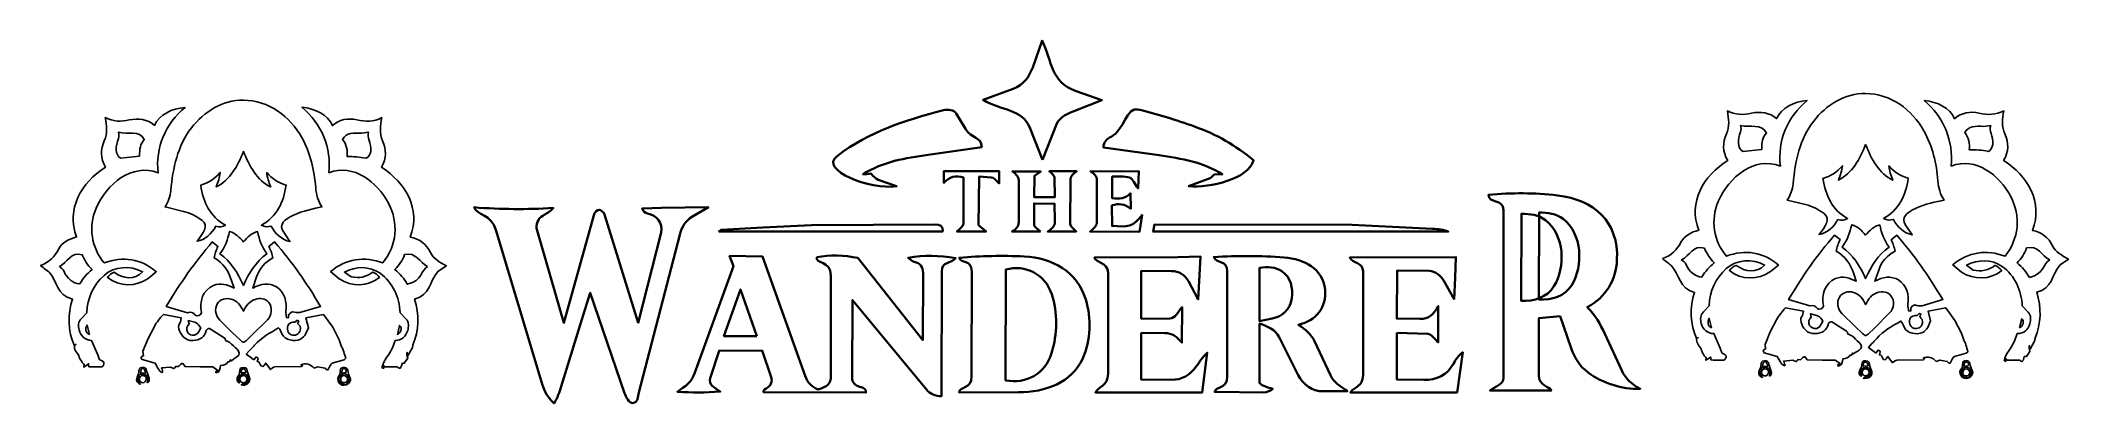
# Model space of a CAD drawing. Header units: inches. Extents: x 4.7 to 20.1, y -2.9 to -0.1.
import ezdxf

# ---------------------------------------------------------------- set-up
doc = ezdxf.new("R2010")
doc.units = ezdxf.units.IN
doc.header["$MEASUREMENT"] = 0
doc.layers.add('Layer 1', color=7, linetype='Continuous', lineweight=0)

msp = doc.modelspace()

# ---------------------------------------------------------------- linework, layer by layer
at = {"layer": 'Layer 1', "color": 250, "lineweight": 35, "true_color": 0x231f20}
msp.add_lwpolyline([(10.172, -2.384), (9.921, -2.382), (10.046, -2.029)], close=True, dxfattribs=at)
at = {"layer": 'Layer 1', "color": 250, "lineweight": 25, "true_color": 0x231f20}
for centre in [(6.277, -2.709), (18.58, -2.658)]:
    msp.add_circle(centre, 0.0269, dxfattribs=at)
at = {"layer": 'Layer 1', "color": 250, "lineweight": 35, "true_color": 0x231f20}
for points, knots in [([(12.337, -1.046), (12.337, -1.046), (12.243, -0.808), (12.243, -0.808), (12.184, -0.656), (12.026, -0.675), (11.886, -0.592), (11.886, -0.592), (12.116, -0.508), (12.116, -0.508), (12.191, -0.481), (12.237, -0.416), (12.263, -0.345), (12.263, -0.345), (12.334, -0.142), (12.334, -0.142), (12.414, -0.302), (12.394, -0.455), (12.593, -0.525), (12.593, -0.525), (12.788, -0.593), (12.788, -0.593), (12.788, -0.593), (12.582, -0.675), (12.582, -0.675), (12.534, -0.694), (12.468, -0.72), (12.447, -0.771), (12.447, -0.771), (12.337, -1.046), (12.337, -1.046)], [0, 0, 0, 0, 1, 1, 1, 2, 2, 2, 3, 3, 3, 4, 4, 4, 5, 5, 5, 6, 6, 6, 7, 7, 7, 8, 8, 8, 9, 9, 9, 10, 10, 10, 10]), ([(11.038, -1.151), (11.049, -1.167), (11.073, -1.192), (11.092, -1.199), (11.092, -1.199), (11.23, -1.246), (11.23, -1.246), (11.031, -1.277), (10.639, -1.122), (10.779, -1.018), (11.034, -0.826), (11.281, -0.753), (11.586, -0.669), (11.616, -0.661), (11.668, -0.669), (11.683, -0.694), (11.683, -0.694), (11.753, -0.812), (11.753, -0.812), (11.799, -0.889), (11.876, -0.868), (11.876, -0.951), (11.876, -0.951), (11.47, -1.008), (11.47, -1.008), (11.297, -1.032), (11.129, -1.06), (10.976, -1.155), (10.992, -1.158), (11.016, -1.154), (11.038, -1.151)], [0, 0, 0, 0, 1, 1, 1, 2, 2, 2, 3, 3, 3, 4, 4, 4, 5, 5, 5, 6, 6, 6, 7, 7, 7, 8, 8, 8, 9, 9, 9, 10, 10, 10, 10]), ([(13.608, -1.186), (13.619, -1.182), (13.634, -1.156), (13.645, -1.156), (13.645, -1.156), (13.702, -1.157), (13.702, -1.157), (13.56, -1.063), (13.391, -1.036), (13.221, -1.012), (13.221, -1.012), (12.8, -0.953), (12.8, -0.953), (12.8, -0.905), (12.824, -0.89), (12.859, -0.871), (12.957, -0.819), (12.974, -0.644), (13.061, -0.664), (13.207, -0.698), (13.348, -0.743), (13.491, -0.794), (13.655, -0.852), (13.802, -0.936), (13.937, -1.049), (13.899, -1.196), (13.61, -1.256), (13.445, -1.247), (13.445, -1.247), (13.608, -1.186), (13.608, -1.186)], [0, 0, 0, 0, 1, 1, 1, 2, 2, 2, 3, 3, 3, 4, 4, 4, 5, 5, 5, 6, 6, 6, 7, 7, 7, 8, 8, 8, 9, 9, 9, 10, 10, 10, 10]), ([(11.853, -1.542), (11.853, -1.542), (11.909, -1.59), (11.909, -1.59), (11.909, -1.59), (11.688, -1.59), (11.688, -1.59), (11.71, -1.57), (11.738, -1.549), (11.738, -1.53), (11.738, -1.53), (11.738, -1.18), (11.738, -1.18), (11.681, -1.162), (11.629, -1.173), (11.589, -1.221), (11.589, -1.221), (11.59, -1.132), (11.59, -1.132), (11.59, -1.132), (12.008, -1.131), (12.008, -1.131), (12.008, -1.131), (12.009, -1.225), (12.009, -1.225), (11.989, -1.205), (11.965, -1.18), (11.948, -1.179), (11.948, -1.179), (11.856, -1.173), (11.856, -1.173), (11.856, -1.173), (11.853, -1.542), (11.853, -1.542)], [0, 0, 0, 0, 1, 1, 1, 2, 2, 2, 3, 3, 3, 4, 4, 4, 5, 5, 5, 6, 6, 6, 7, 7, 7, 8, 8, 8, 9, 9, 9, 10, 10, 10, 11, 11, 11, 11]), ([(12.323, -1.59), (12.323, -1.59), (12.107, -1.59), (12.107, -1.59), (12.147, -1.565), (12.158, -1.546), (12.158, -1.504), (12.158, -1.504), (12.157, -1.201), (12.157, -1.201), (12.157, -1.174), (12.138, -1.158), (12.109, -1.134), (12.109, -1.134), (12.324, -1.134), (12.324, -1.134), (12.324, -1.134), (12.276, -1.168), (12.276, -1.168), (12.276, -1.168), (12.273, -1.329), (12.273, -1.329), (12.273, -1.329), (12.432, -1.328), (12.432, -1.328), (12.432, -1.328), (12.429, -1.178), (12.429, -1.178), (12.428, -1.165), (12.4, -1.145), (12.389, -1.133), (12.389, -1.133), (12.597, -1.133), (12.597, -1.133), (12.568, -1.152), (12.549, -1.169), (12.549, -1.202), (12.549, -1.202), (12.548, -1.535), (12.548, -1.535), (12.548, -1.55), (12.57, -1.569), (12.593, -1.589), (12.593, -1.589), (12.377, -1.59), (12.377, -1.59), (12.42, -1.56), (12.433, -1.545), (12.432, -1.505), (12.432, -1.505), (12.429, -1.379), (12.429, -1.379), (12.429, -1.379), (12.273, -1.377), (12.273, -1.377), (12.273, -1.377), (12.274, -1.541), (12.274, -1.541), (12.274, -1.554), (12.303, -1.573), (12.323, -1.59)], [0, 0, 0, 0, 1, 1, 1, 2, 2, 2, 3, 3, 3, 4, 4, 4, 5, 5, 5, 6, 6, 6, 7, 7, 7, 8, 8, 8, 9, 9, 9, 10, 10, 10, 11, 11, 11, 12, 12, 12, 13, 13, 13, 14, 14, 14, 15, 15, 15, 16, 16, 16, 17, 17, 17, 18, 18, 18, 19, 19, 19, 20, 20, 20, 20]), ([(12.864, -1.391), (12.864, -1.391), (12.865, -1.547), (12.865, -1.547), (12.982, -1.556), (13.024, -1.555), (13.092, -1.464), (13.092, -1.464), (13.074, -1.592), (13.074, -1.592), (13.074, -1.592), (12.698, -1.59), (12.698, -1.59), (12.733, -1.561), (12.75, -1.546), (12.75, -1.514), (12.75, -1.514), (12.749, -1.202), (12.749, -1.202), (12.749, -1.169), (12.732, -1.152), (12.701, -1.134), (12.701, -1.134), (13.069, -1.133), (13.069, -1.133), (13.069, -1.133), (13.062, -1.263), (13.062, -1.263), (13.038, -1.234), (13.024, -1.188), (12.998, -1.181), (12.955, -1.169), (12.913, -1.172), (12.866, -1.173), (12.866, -1.173), (12.866, -1.337), (12.866, -1.337), (12.921, -1.343), (12.963, -1.342), (13.005, -1.3), (13.005, -1.3), (13.008, -1.417), (13.008, -1.417), (12.962, -1.379), (12.913, -1.376), (12.864, -1.391)], [0, 0, 0, 0, 1, 1, 1, 2, 2, 2, 3, 3, 3, 4, 4, 4, 5, 5, 5, 6, 6, 6, 7, 7, 7, 8, 8, 8, 9, 9, 9, 10, 10, 10, 11, 11, 11, 12, 12, 12, 13, 13, 13, 14, 14, 14, 15, 15, 15, 15]), ([(16.263, -2.231), (16.263, -2.231), (16.102, -2.246), (16.102, -2.246), (16.102, -2.246), (16.101, -2.679), (16.101, -2.679), (16.1, -2.763), (16.178, -2.758), (16.197, -2.796), (16.197, -2.796), (15.73, -2.795), (15.73, -2.795), (15.77, -2.763), (15.833, -2.753), (15.833, -2.698), (15.833, -2.698), (15.834, -1.427), (15.834, -1.427), (15.834, -1.339), (15.718, -1.38), (15.719, -1.312), (15.897, -1.295), (16.067, -1.295), (16.244, -1.316), (16.519, -1.348), (16.709, -1.516), (16.694, -1.805), (16.686, -1.959), (16.611, -2.086), (16.469, -2.163), (16.532, -2.225), (16.567, -2.292), (16.601, -2.365), (16.601, -2.365), (16.73, -2.643), (16.73, -2.643), (16.759, -2.706), (16.806, -2.749), (16.871, -2.782), (16.728, -2.786), (16.59, -2.742), (16.475, -2.658), (16.41, -2.61), (16.373, -2.549), (16.347, -2.474), (16.347, -2.474), (16.263, -2.231), (16.263, -2.231)], [0, 0, 0, 0, 1, 1, 1, 2, 2, 2, 3, 3, 3, 4, 4, 4, 5, 5, 5, 6, 6, 6, 7, 7, 7, 8, 8, 8, 9, 9, 9, 10, 10, 10, 11, 11, 11, 12, 12, 12, 13, 13, 13, 14, 14, 14, 15, 15, 15, 16, 16, 16, 16]), ([(8.192, -1.576), (8.158, -1.46), (8.047, -1.466), (8.026, -1.406), (8.234, -1.422), (8.422, -1.424), (8.628, -1.411), (8.6, -1.439), (8.577, -1.452), (8.548, -1.47), (8.511, -1.49), (8.491, -1.537), (8.504, -1.582), (8.504, -1.582), (8.708, -2.283), (8.708, -2.283), (8.708, -2.283), (8.936, -1.459), (8.936, -1.459), (8.94, -1.444), (8.963, -1.423), (8.975, -1.425), (8.988, -1.426), (9.011, -1.446), (9.016, -1.461), (9.016, -1.461), (9.272, -2.281), (9.272, -2.281), (9.272, -2.281), (9.444, -1.596), (9.444, -1.596), (9.461, -1.526), (9.411, -1.465), (9.341, -1.454), (9.322, -1.446), (9.308, -1.438), (9.301, -1.416), (9.301, -1.416), (9.447, -1.409), (9.447, -1.409), (9.447, -1.409), (9.804, -1.405), (9.804, -1.405), (9.804, -1.405), (9.683, -1.476), (9.683, -1.476), (9.627, -1.508), (9.602, -1.554), (9.586, -1.616), (9.586, -1.616), (9.276, -2.811), (9.276, -2.811), (9.269, -2.84), (9.268, -2.887), (9.23, -2.89), (9.201, -2.893), (9.177, -2.844), (9.167, -2.814), (9.167, -2.814), (8.907, -2.054), (8.907, -2.054), (8.907, -2.054), (8.83, -2.298), (8.83, -2.298), (8.83, -2.298), (8.687, -2.765), (8.687, -2.765), (8.673, -2.81), (8.659, -2.848), (8.633, -2.893), (8.572, -2.835), (8.551, -2.777), (8.529, -2.703), (8.529, -2.703), (8.192, -1.576), (8.192, -1.576)], [0, 0, 0, 0, 1, 1, 1, 2, 2, 2, 3, 3, 3, 4, 4, 4, 5, 5, 5, 6, 6, 6, 7, 7, 7, 8, 8, 8, 9, 9, 9, 10, 10, 10, 11, 11, 11, 12, 12, 12, 13, 13, 13, 14, 14, 14, 15, 15, 15, 16, 16, 16, 17, 17, 17, 18, 18, 18, 19, 19, 19, 20, 20, 20, 21, 21, 21, 22, 22, 22, 23, 23, 23, 24, 24, 24, 25, 25, 25, 25]), ([(11.582, -1.59), (11.582, -1.59), (9.883, -1.589), (9.883, -1.589), (9.883, -1.589), (9.899, -1.576), (9.899, -1.576), (9.899, -1.576), (10.215, -1.558), (10.215, -1.558), (10.215, -1.558), (10.586, -1.542), (10.586, -1.542), (10.586, -1.542), (11.526, -1.537), (11.526, -1.537), (11.558, -1.537), (11.582, -1.544), (11.582, -1.59)], [0, 0, 0, 0, 1, 1, 1, 2, 2, 2, 3, 3, 3, 4, 4, 4, 5, 5, 5, 6, 6, 6, 6]), ([(15.294, -1.569), (15.34, -1.571), (15.38, -1.575), (15.414, -1.59), (15.414, -1.59), (13.176, -1.59), (13.176, -1.59), (13.176, -1.59), (13.186, -1.537), (13.186, -1.537), (13.186, -1.537), (14.685, -1.54), (14.685, -1.54), (14.685, -1.54), (15.294, -1.569), (15.294, -1.569)], [0, 0, 0, 0, 1, 1, 1, 2, 2, 2, 3, 3, 3, 4, 4, 4, 5, 5, 5, 5]), ([(16.152, -1.503), (16.297, -1.614), (16.306, -1.862), (16.216, -2.005), (16.164, -2.089), (16.066, -2.121), (15.967, -2.114), (15.967, -2.114), (15.969, -1.455), (15.969, -1.455), (16.032, -1.455), (16.101, -1.464), (16.152, -1.503)], [0, 0, 0, 0, 1, 1, 1, 2, 2, 2, 3, 3, 3, 4, 4, 4, 4]), ([(16.286, -1.494), (16.235, -1.455), (16.166, -1.445), (16.103, -1.446), (16.103, -1.446), (16.101, -2.105), (16.101, -2.105), (16.2, -2.111), (16.298, -2.079), (16.351, -1.996), (16.44, -1.852), (16.431, -1.604), (16.286, -1.494)], [0, 0, 0, 0, 1, 1, 1, 2, 2, 2, 3, 3, 3, 4, 4, 4, 4]), ([(10.28, -2.694), (10.28, -2.694), (10.21, -2.492), (10.21, -2.492), (10.21, -2.492), (9.885, -2.493), (9.885, -2.493), (9.885, -2.493), (9.817, -2.701), (9.817, -2.701), (9.801, -2.75), (9.848, -2.771), (9.893, -2.803), (9.781, -2.812), (9.678, -2.812), (9.568, -2.804), (9.633, -2.761), (9.675, -2.73), (9.698, -2.666), (9.698, -2.666), (9.993, -1.853), (9.993, -1.853), (9.993, -1.853), (9.964, -1.775), (9.964, -1.775), (9.964, -1.775), (10.214, -1.78), (10.214, -1.78), (10.214, -1.78), (10.537, -2.685), (10.537, -2.685), (10.554, -2.733), (10.589, -2.768), (10.633, -2.787), (10.703, -2.763), (10.733, -2.754), (10.733, -2.679), (10.733, -2.679), (10.732, -1.922), (10.732, -1.922), (10.732, -1.807), (10.609, -1.834), (10.626, -1.785), (10.723, -1.764), (10.837, -1.769), (10.936, -1.79), (10.936, -1.79), (11.43, -2.413), (11.43, -2.413), (11.43, -2.413), (11.431, -1.902), (11.431, -1.902), (11.431, -1.861), (11.41, -1.825), (11.364, -1.82), (11.348, -1.812), (11.335, -1.805), (11.318, -1.79), (11.441, -1.762), (11.553, -1.774), (11.678, -1.791), (11.644, -1.834), (11.574, -1.815), (11.573, -1.893), (11.573, -1.893), (11.571, -2.839), (11.571, -2.839), (11.524, -2.839), (11.485, -2.821), (11.457, -2.787), (11.457, -2.787), (10.896, -2.109), (10.896, -2.109), (10.896, -2.109), (10.895, -2.709), (10.895, -2.709), (10.895, -2.742), (10.931, -2.765), (10.961, -2.769), (10.985, -2.777), (11, -2.787), (10.998, -2.811), (10.998, -2.811), (10.221, -2.807), (10.221, -2.807), (10.21, -2.779), (10.306, -2.771), (10.28, -2.694)], [0, 0, 0, 0, 1, 1, 1, 2, 2, 2, 3, 3, 3, 4, 4, 4, 5, 5, 5, 6, 6, 6, 7, 7, 7, 8, 8, 8, 9, 9, 9, 10, 10, 10, 11, 11, 11, 12, 12, 12, 13, 13, 13, 14, 14, 14, 15, 15, 15, 16, 16, 16, 17, 17, 17, 18, 18, 18, 19, 19, 19, 20, 20, 20, 21, 21, 21, 22, 22, 22, 23, 23, 23, 24, 24, 24, 25, 25, 25, 26, 26, 26, 27, 27, 27, 28, 28, 28, 29, 29, 29, 29]), ([(12.155, -2.808), (12.155, -2.808), (11.704, -2.809), (11.704, -2.809), (11.707, -2.762), (11.8, -2.788), (11.8, -2.687), (11.8, -2.687), (11.801, -1.893), (11.801, -1.893), (11.801, -1.797), (11.713, -1.836), (11.707, -1.788), (11.872, -1.775), (12.031, -1.771), (12.198, -1.779), (12.414, -1.789), (12.602, -1.896), (12.665, -2.104), (12.71, -2.252), (12.704, -2.41), (12.642, -2.552), (12.561, -2.735), (12.36, -2.808), (12.155, -2.808)], [0, 0, 0, 0, 1, 1, 1, 2, 2, 2, 3, 3, 3, 4, 4, 4, 5, 5, 5, 6, 6, 6, 7, 7, 7, 8, 8, 8, 8]), ([(12.406, -2.513), (12.452, -2.366), (12.453, -2.206), (12.407, -2.065), (12.357, -1.911), (12.206, -1.838), (12.058, -1.878), (12.058, -1.878), (12.057, -2.718), (12.057, -2.718), (12.214, -2.748), (12.358, -2.669), (12.406, -2.513)], [0, 0, 0, 0, 1, 1, 1, 2, 2, 2, 3, 3, 3, 4, 4, 4, 4]), ([(12.406, -2.513), (12.358, -2.669), (12.214, -2.748), (12.057, -2.718), (12.057, -2.718), (12.058, -1.878), (12.058, -1.878), (12.206, -1.838), (12.357, -1.911), (12.407, -2.065), (12.453, -2.206), (12.452, -2.366), (12.406, -2.513)], [0, 0, 0, 0, 1, 1, 1, 2, 2, 2, 3, 3, 3, 4, 4, 4, 4]), ([(13.086, -2.358), (13.086, -2.358), (13.085, -2.711), (13.085, -2.711), (13.085, -2.711), (13.315, -2.714), (13.315, -2.714), (13.394, -2.715), (13.458, -2.678), (13.503, -2.614), (13.529, -2.577), (13.549, -2.544), (13.587, -2.509), (13.587, -2.509), (13.548, -2.811), (13.548, -2.811), (13.548, -2.811), (12.739, -2.81), (12.739, -2.81), (12.76, -2.763), (12.834, -2.763), (12.834, -2.669), (12.834, -2.669), (12.834, -1.903), (12.834, -1.903), (12.834, -1.82), (12.737, -1.827), (12.732, -1.786), (12.732, -1.786), (13.363, -1.785), (13.363, -1.785), (13.363, -1.785), (13.536, -1.78), (13.536, -1.78), (13.536, -1.78), (13.519, -2.105), (13.519, -2.105), (13.519, -2.105), (13.444, -1.967), (13.444, -1.967), (13.418, -1.92), (13.371, -1.889), (13.315, -1.889), (13.315, -1.889), (13.086, -1.888), (13.086, -1.888), (13.086, -1.888), (13.086, -2.251), (13.086, -2.251), (13.086, -2.251), (13.303, -2.249), (13.303, -2.249), (13.345, -2.248), (13.365, -2.199), (13.396, -2.162), (13.396, -2.162), (13.395, -2.432), (13.395, -2.432), (13.353, -2.386), (13.321, -2.361), (13.265, -2.36), (13.265, -2.36), (13.086, -2.358), (13.086, -2.358)], [0, 0, 0, 0, 1, 1, 1, 2, 2, 2, 3, 3, 3, 4, 4, 4, 5, 5, 5, 6, 6, 6, 7, 7, 7, 8, 8, 8, 9, 9, 9, 10, 10, 10, 11, 11, 11, 12, 12, 12, 13, 13, 13, 14, 14, 14, 15, 15, 15, 16, 16, 16, 17, 17, 17, 18, 18, 18, 19, 19, 19, 20, 20, 20, 21, 21, 21, 21]), ([(14.133, -2.391), (14.103, -2.331), (14.042, -2.309), (13.984, -2.287), (13.984, -2.287), (13.982, -2.738), (13.982, -2.738), (14.009, -2.762), (14.044, -2.77), (14.084, -2.783), (14.072, -2.796), (14.038, -2.81), (14.016, -2.809), (14.016, -2.809), (13.644, -2.806), (13.644, -2.806), (13.648, -2.763), (13.739, -2.782), (13.739, -2.69), (13.739, -2.69), (13.739, -1.89), (13.739, -1.89), (13.739, -1.809), (13.656, -1.831), (13.636, -1.783), (13.817, -1.774), (13.99, -1.771), (14.17, -1.786), (14.323, -1.798), (14.463, -1.871), (14.48, -2.029), (14.494, -2.161), (14.412, -2.268), (14.278, -2.297), (14.334, -2.333), (14.375, -2.368), (14.4, -2.421), (14.4, -2.421), (14.521, -2.678), (14.521, -2.678), (14.547, -2.734), (14.594, -2.762), (14.65, -2.8), (14.65, -2.8), (14.464, -2.801), (14.464, -2.801), (14.384, -2.802), (14.313, -2.749), (14.277, -2.678), (14.277, -2.678), (14.133, -2.391), (14.133, -2.391)], [0, 0, 0, 0, 1, 1, 1, 2, 2, 2, 3, 3, 3, 4, 4, 4, 5, 5, 5, 6, 6, 6, 7, 7, 7, 8, 8, 8, 9, 9, 9, 10, 10, 10, 11, 11, 11, 12, 12, 12, 13, 13, 13, 14, 14, 14, 15, 15, 15, 16, 16, 16, 17, 17, 17, 17]), ([(15.025, -2.358), (15.025, -2.358), (15.024, -2.711), (15.024, -2.711), (15.024, -2.711), (15.229, -2.715), (15.229, -2.715), (15.324, -2.717), (15.408, -2.677), (15.454, -2.592), (15.472, -2.559), (15.491, -2.529), (15.524, -2.505), (15.524, -2.505), (15.483, -2.809), (15.483, -2.809), (15.483, -2.809), (14.673, -2.809), (14.673, -2.809), (14.701, -2.762), (14.768, -2.77), (14.768, -2.679), (14.768, -2.679), (14.768, -1.893), (14.768, -1.893), (14.768, -1.818), (14.689, -1.833), (14.667, -1.787), (14.667, -1.787), (15.473, -1.784), (15.473, -1.784), (15.473, -1.784), (15.466, -1.942), (15.466, -1.942), (15.466, -1.942), (15.459, -2.102), (15.459, -2.102), (15.459, -2.102), (15.381, -1.963), (15.381, -1.963), (15.36, -1.926), (15.315, -1.889), (15.269, -1.888), (15.269, -1.888), (15.026, -1.886), (15.026, -1.886), (15.026, -1.886), (15.024, -2.25), (15.024, -2.25), (15.024, -2.25), (15.199, -2.252), (15.199, -2.252), (15.269, -2.253), (15.3, -2.221), (15.339, -2.155), (15.339, -2.155), (15.339, -2.43), (15.339, -2.43), (15.312, -2.406), (15.287, -2.367), (15.26, -2.366), (15.26, -2.366), (15.025, -2.358), (15.025, -2.358)], [0, 0, 0, 0, 1, 1, 1, 2, 2, 2, 3, 3, 3, 4, 4, 4, 5, 5, 5, 6, 6, 6, 7, 7, 7, 8, 8, 8, 9, 9, 9, 10, 10, 10, 11, 11, 11, 12, 12, 12, 13, 13, 13, 14, 14, 14, 15, 15, 15, 16, 16, 16, 17, 17, 17, 18, 18, 18, 19, 19, 19, 20, 20, 20, 21, 21, 21, 21]), ([(14.227, -2.096), (14.239, -2.018), (14.22, -1.935), (14.152, -1.891), (14.104, -1.859), (14.044, -1.855), (13.984, -1.864), (13.984, -1.864), (13.983, -2.27), (13.983, -2.27), (13.983, -2.27), (14.079, -2.25), (14.079, -2.25), (14.159, -2.233), (14.213, -2.184), (14.227, -2.096)], [0, 0, 0, 0, 1, 1, 1, 2, 2, 2, 3, 3, 3, 4, 4, 4, 5, 5, 5, 5]), ([(14.227, -2.096), (14.213, -2.184), (14.159, -2.233), (14.079, -2.25), (14.079, -2.25), (13.983, -2.27), (13.983, -2.27), (13.983, -2.27), (13.984, -1.864), (13.984, -1.864), (14.044, -1.855), (14.104, -1.859), (14.152, -1.891), (14.22, -1.935), (14.239, -2.018), (14.227, -2.096)], [0, 0, 0, 0, 1, 1, 1, 2, 2, 2, 3, 3, 3, 4, 4, 4, 5, 5, 5, 5]), ([(10.172, -2.384), (10.172, -2.384), (10.046, -2.029), (10.046, -2.029), (10.046, -2.029), (9.921, -2.382), (9.921, -2.382), (9.921, -2.382), (10.172, -2.384), (10.172, -2.384)], [0, 0, 0, 0, 1, 1, 1, 2, 2, 2, 3, 3, 3, 3])]:
    msp.add_open_spline(points, degree=3, knots=knots, dxfattribs=at)
at = {"layer": 'Layer 1', "color": 250, "lineweight": 25, "true_color": 0x231f20}
for points, knots in [([(6.277, -0.594), (6.467, -0.595), (6.63, -0.716), (6.72, -0.877), (6.786, -0.996), (6.814, -1.123), (6.825, -1.257), (6.83, -1.31), (6.843, -1.36), (6.872, -1.403), (6.758, -1.424), (6.51, -1.487), (6.578, -1.588), (6.578, -1.588), (6.63, -1.666), (6.63, -1.666), (6.566, -1.651), (6.518, -1.606), (6.487, -1.549), (6.463, -1.556), (6.439, -1.556), (6.413, -1.542), (6.528, -1.479), (6.585, -1.366), (6.6, -1.238), (6.538, -1.219), (6.494, -1.189), (6.454, -1.143), (6.458, -1.182), (6.469, -1.212), (6.484, -1.252), (6.381, -1.203), (6.319, -1.089), (6.278, -0.982), (6.235, -1.089), (6.174, -1.202), (6.071, -1.251), (6.086, -1.212), (6.097, -1.182), (6.101, -1.142), (6.059, -1.192), (6.011, -1.221), (5.953, -1.239), (5.974, -1.366), (6.022, -1.478), (6.141, -1.541), (6.122, -1.555), (6.094, -1.557), (6.067, -1.55), (6.036, -1.607), (5.987, -1.652), (5.925, -1.664), (5.971, -1.604), (6.016, -1.545), (5.964, -1.506), (5.921, -1.473), (5.874, -1.449), (5.822, -1.437), (5.822, -1.437), (5.683, -1.403), (5.683, -1.403), (5.707, -1.366), (5.723, -1.324), (5.727, -1.278), (5.742, -1.109), (5.777, -0.941), (5.883, -0.803), (5.977, -0.683), (6.119, -0.592), (6.277, -0.594)], [0, 0, 0, 0, 1, 1, 1, 2, 2, 2, 3, 3, 3, 4, 4, 4, 5, 5, 5, 6, 6, 6, 7, 7, 7, 8, 8, 8, 9, 9, 9, 10, 10, 10, 11, 11, 11, 12, 12, 12, 13, 13, 13, 14, 14, 14, 15, 15, 15, 16, 16, 16, 17, 17, 17, 18, 18, 18, 19, 19, 19, 20, 20, 20, 21, 21, 21, 22, 22, 22, 23, 23, 23, 23]), ([(6.278, -0.982), (6.235, -1.089), (6.174, -1.202), (6.071, -1.251), (6.086, -1.212), (6.097, -1.182), (6.101, -1.142), (6.059, -1.192), (6.011, -1.221), (5.953, -1.239), (5.974, -1.366), (6.022, -1.478), (6.141, -1.541), (6.122, -1.555), (6.094, -1.557), (6.067, -1.55), (6.036, -1.607), (5.987, -1.652), (5.925, -1.664), (5.971, -1.604), (6.016, -1.545), (5.964, -1.506), (5.921, -1.473), (5.874, -1.449), (5.822, -1.437), (5.822, -1.437), (5.683, -1.403), (5.683, -1.403), (5.707, -1.366), (5.723, -1.324), (5.727, -1.278), (5.742, -1.109), (5.777, -0.941), (5.883, -0.803), (5.977, -0.683), (6.119, -0.592), (6.277, -0.594), (6.467, -0.595), (6.63, -0.716), (6.72, -0.877), (6.786, -0.996), (6.814, -1.123), (6.825, -1.257), (6.83, -1.31), (6.843, -1.36), (6.872, -1.403), (6.758, -1.424), (6.51, -1.487), (6.578, -1.588), (6.578, -1.588), (6.63, -1.666), (6.63, -1.666), (6.566, -1.651), (6.518, -1.606), (6.487, -1.549), (6.463, -1.556), (6.439, -1.556), (6.413, -1.542), (6.528, -1.479), (6.585, -1.366), (6.6, -1.238), (6.538, -1.219), (6.494, -1.189), (6.454, -1.143), (6.458, -1.182), (6.469, -1.212), (6.484, -1.252), (6.381, -1.203), (6.319, -1.089), (6.278, -0.982)], [0, 0, 0, 0, 1, 1, 1, 2, 2, 2, 3, 3, 3, 4, 4, 4, 5, 5, 5, 6, 6, 6, 7, 7, 7, 8, 8, 8, 9, 9, 9, 10, 10, 10, 11, 11, 11, 12, 12, 12, 13, 13, 13, 14, 14, 14, 15, 15, 15, 16, 16, 16, 17, 17, 17, 18, 18, 18, 19, 19, 19, 20, 20, 20, 21, 21, 21, 22, 22, 22, 23, 23, 23, 23]), ([(17.547, -1.886), (17.561, -1.868), (17.579, -1.855), (17.598, -1.846), (17.669, -1.899), (17.752, -1.906), (17.814, -1.844), (17.719, -1.795), (17.601, -1.801), (17.523, -1.871), (17.442, -1.943), (17.396, -2.043), (17.392, -2.154), (17.392, -2.154), (17.35, -2.198), (17.35, -2.198), (17.325, -2.224), (17.325, -2.254), (17.333, -2.285), (17.345, -2.331), (17.379, -2.363), (17.429, -2.364), (17.429, -2.364), (17.476, -2.473), (17.476, -2.473), (17.476, -2.473), (17.489, -2.51), (17.489, -2.51), (17.5, -2.514), (17.515, -2.522), (17.521, -2.532), (17.526, -2.542), (17.514, -2.564), (17.504, -2.564), (17.504, -2.564), (17.423, -2.565), (17.423, -2.565), (17.423, -2.565), (17.408, -2.563), (17.408, -2.563), (17.404, -2.563), (17.405, -2.553), (17.405, -2.541), (17.405, -2.541), (17.368, -2.566), (17.368, -2.566), (17.368, -2.566), (17.371, -2.545), (17.371, -2.545), (17.363, -2.543), (17.357, -2.534), (17.353, -2.524), (17.341, -2.51), (17.334, -2.497), (17.333, -2.479), (17.313, -2.455), (17.295, -2.431), (17.298, -2.399), (17.315, -2.392), (17.315, -2.392), (17.297, -2.399), (17.249, -2.3), (17.243, -2.159), (17.283, -2.051), (17.163, -2.021), (17.165, -1.91), (17.111, -1.853), (17.091, -1.832), (17.067, -1.819), (17.041, -1.795), (17.108, -1.77), (17.149, -1.729), (17.179, -1.671), (17.205, -1.621), (17.258, -1.594), (17.314, -1.58), (17.233, -1.367), (17.348, -1.169), (17.534, -1.05), (17.493, -0.986), (17.495, -0.916), (17.525, -0.85), (17.55, -0.795), (17.541, -0.734), (17.532, -0.675), (17.588, -0.706), (17.653, -0.707), (17.714, -0.693), (17.782, -0.677), (17.852, -0.687), (17.905, -0.734), (17.941, -0.653), (18.038, -0.604), (18.136, -0.597), (17.988, -0.721), (17.91, -0.901), (17.933, -1.094), (17.733, -1.017), (17.542, -1.178), (17.462, -1.362), (17.402, -1.502), (17.427, -1.661), (17.524, -1.777), (17.661, -1.722), (17.808, -1.746), (17.919, -1.844), (17.919, -1.844), (17.858, -1.894), (17.858, -1.894), (17.763, -1.959), (17.641, -1.959), (17.547, -1.886)], [0, 0, 0, 0, 1, 1, 1, 2, 2, 2, 3, 3, 3, 4, 4, 4, 5, 5, 5, 6, 6, 6, 7, 7, 7, 8, 8, 8, 9, 9, 9, 10, 10, 10, 11, 11, 11, 12, 12, 12, 13, 13, 13, 14, 14, 14, 15, 15, 15, 16, 16, 16, 17, 17, 17, 18, 18, 18, 19, 19, 19, 20, 20, 20, 21, 21, 21, 22, 22, 22, 23, 23, 23, 24, 24, 24, 25, 25, 25, 26, 26, 26, 27, 27, 27, 28, 28, 28, 29, 29, 29, 30, 30, 30, 31, 31, 31, 32, 32, 32, 33, 33, 33, 34, 34, 34, 35, 35, 35, 36, 36, 36, 37, 37, 37, 37]), ([(17.423, -2.565), (17.423, -2.565), (17.408, -2.563), (17.408, -2.563), (17.404, -2.563), (17.405, -2.553), (17.405, -2.541), (17.405, -2.541), (17.368, -2.566), (17.368, -2.566), (17.368, -2.566), (17.371, -2.545), (17.371, -2.545), (17.363, -2.543), (17.357, -2.534), (17.353, -2.524), (17.341, -2.51), (17.334, -2.497), (17.333, -2.479), (17.313, -2.455), (17.295, -2.431), (17.298, -2.399), (17.315, -2.392), (17.315, -2.392), (17.297, -2.399), (17.249, -2.3), (17.243, -2.159), (17.283, -2.051), (17.163, -2.021), (17.165, -1.91), (17.111, -1.853), (17.091, -1.832), (17.067, -1.819), (17.041, -1.795), (17.108, -1.77), (17.149, -1.729), (17.179, -1.671), (17.205, -1.621), (17.258, -1.594), (17.314, -1.58), (17.233, -1.367), (17.348, -1.169), (17.534, -1.05), (17.493, -0.986), (17.495, -0.916), (17.525, -0.85), (17.55, -0.795), (17.541, -0.734), (17.532, -0.675), (17.588, -0.706), (17.653, -0.707), (17.714, -0.693), (17.782, -0.677), (17.852, -0.687), (17.905, -0.734), (17.941, -0.653), (18.038, -0.604), (18.136, -0.597), (17.988, -0.721), (17.91, -0.901), (17.933, -1.094), (17.733, -1.017), (17.542, -1.178), (17.462, -1.362), (17.402, -1.502), (17.427, -1.661), (17.524, -1.777), (17.661, -1.722), (17.808, -1.746), (17.919, -1.844), (17.919, -1.844), (17.858, -1.894), (17.858, -1.894), (17.763, -1.959), (17.641, -1.959), (17.547, -1.886), (17.561, -1.868), (17.579, -1.855), (17.598, -1.846), (17.669, -1.899), (17.752, -1.906), (17.814, -1.844), (17.719, -1.795), (17.601, -1.801), (17.523, -1.871), (17.442, -1.943), (17.396, -2.043), (17.392, -2.154), (17.392, -2.154), (17.35, -2.198), (17.35, -2.198), (17.325, -2.224), (17.325, -2.254), (17.333, -2.285), (17.345, -2.331), (17.379, -2.363), (17.429, -2.364), (17.429, -2.364), (17.476, -2.473), (17.476, -2.473), (17.476, -2.473), (17.489, -2.51), (17.489, -2.51), (17.5, -2.514), (17.515, -2.522), (17.521, -2.532), (17.526, -2.542), (17.514, -2.564), (17.504, -2.564), (17.504, -2.564), (17.423, -2.565), (17.423, -2.565)], [0, 0, 0, 0, 1, 1, 1, 2, 2, 2, 3, 3, 3, 4, 4, 4, 5, 5, 5, 6, 6, 6, 7, 7, 7, 8, 8, 8, 9, 9, 9, 10, 10, 10, 11, 11, 11, 12, 12, 12, 13, 13, 13, 14, 14, 14, 15, 15, 15, 16, 16, 16, 17, 17, 17, 18, 18, 18, 19, 19, 19, 20, 20, 20, 21, 21, 21, 22, 22, 22, 23, 23, 23, 24, 24, 24, 25, 25, 25, 26, 26, 26, 27, 27, 27, 28, 28, 28, 29, 29, 29, 30, 30, 30, 31, 31, 31, 32, 32, 32, 33, 33, 33, 34, 34, 34, 35, 35, 35, 36, 36, 36, 37, 37, 37, 37]), ([(18.58, -0.543), (18.769, -0.544), (18.932, -0.665), (19.022, -0.826), (19.088, -0.944), (19.117, -1.072), (19.128, -1.206), (19.132, -1.259), (19.145, -1.308), (19.175, -1.352), (19.06, -1.372), (18.813, -1.436), (18.88, -1.537), (18.88, -1.537), (18.933, -1.615), (18.933, -1.615), (18.868, -1.6), (18.821, -1.555), (18.79, -1.498), (18.765, -1.505), (18.741, -1.505), (18.716, -1.491), (18.83, -1.428), (18.888, -1.315), (18.902, -1.186), (18.841, -1.168), (18.797, -1.138), (18.756, -1.092), (18.76, -1.131), (18.771, -1.16), (18.786, -1.201), (18.684, -1.152), (18.621, -1.037), (18.58, -0.931), (18.537, -1.038), (18.477, -1.151), (18.374, -1.2), (18.389, -1.16), (18.399, -1.131), (18.404, -1.091), (18.362, -1.14), (18.314, -1.17), (18.255, -1.188), (18.277, -1.315), (18.324, -1.427), (18.443, -1.49), (18.425, -1.504), (18.396, -1.506), (18.37, -1.499), (18.339, -1.556), (18.289, -1.601), (18.227, -1.613), (18.273, -1.553), (18.318, -1.494), (18.266, -1.454), (18.224, -1.422), (18.176, -1.398), (18.124, -1.385), (18.124, -1.385), (17.985, -1.352), (17.985, -1.352), (18.009, -1.315), (18.026, -1.272), (18.03, -1.227), (18.045, -1.058), (18.079, -0.889), (18.186, -0.752), (18.279, -0.632), (18.422, -0.541), (18.58, -0.543)], [0, 0, 0, 0, 1, 1, 1, 2, 2, 2, 3, 3, 3, 4, 4, 4, 5, 5, 5, 6, 6, 6, 7, 7, 7, 8, 8, 8, 9, 9, 9, 10, 10, 10, 11, 11, 11, 12, 12, 12, 13, 13, 13, 14, 14, 14, 15, 15, 15, 16, 16, 16, 17, 17, 17, 18, 18, 18, 19, 19, 19, 20, 20, 20, 21, 21, 21, 22, 22, 22, 23, 23, 23, 23]), ([(18.58, -0.931), (18.537, -1.038), (18.477, -1.151), (18.374, -1.2), (18.389, -1.16), (18.399, -1.131), (18.404, -1.091), (18.362, -1.14), (18.314, -1.17), (18.255, -1.188), (18.277, -1.315), (18.324, -1.427), (18.443, -1.49), (18.425, -1.504), (18.396, -1.506), (18.37, -1.499), (18.339, -1.556), (18.289, -1.601), (18.227, -1.613), (18.273, -1.553), (18.318, -1.494), (18.266, -1.454), (18.224, -1.422), (18.176, -1.398), (18.124, -1.385), (18.124, -1.385), (17.985, -1.352), (17.985, -1.352), (18.009, -1.315), (18.026, -1.272), (18.03, -1.227), (18.045, -1.058), (18.079, -0.889), (18.186, -0.752), (18.279, -0.632), (18.422, -0.541), (18.58, -0.543), (18.769, -0.544), (18.932, -0.665), (19.022, -0.826), (19.088, -0.944), (19.117, -1.072), (19.128, -1.206), (19.132, -1.259), (19.145, -1.308), (19.175, -1.352), (19.06, -1.372), (18.813, -1.436), (18.88, -1.537), (18.88, -1.537), (18.933, -1.615), (18.933, -1.615), (18.868, -1.6), (18.821, -1.555), (18.79, -1.498), (18.765, -1.505), (18.741, -1.505), (18.716, -1.491), (18.83, -1.428), (18.888, -1.315), (18.902, -1.186), (18.841, -1.168), (18.797, -1.138), (18.756, -1.092), (18.76, -1.131), (18.771, -1.16), (18.786, -1.201), (18.684, -1.152), (18.621, -1.037), (18.58, -0.931)], [0, 0, 0, 0, 1, 1, 1, 2, 2, 2, 3, 3, 3, 4, 4, 4, 5, 5, 5, 6, 6, 6, 7, 7, 7, 8, 8, 8, 9, 9, 9, 10, 10, 10, 11, 11, 11, 12, 12, 12, 13, 13, 13, 14, 14, 14, 15, 15, 15, 16, 16, 16, 17, 17, 17, 18, 18, 18, 19, 19, 19, 20, 20, 20, 21, 21, 21, 22, 22, 22, 23, 23, 23, 23]), ([(20.054, -1.843), (19.986, -1.923), (19.999, -2.02), (19.877, -2.05), (19.915, -2.164), (19.911, -2.29), (19.866, -2.397), (19.864, -2.401), (19.863, -2.408), (19.862, -2.417), (19.862, -2.417), (19.828, -2.481), (19.828, -2.481), (19.828, -2.481), (19.821, -2.454), (19.821, -2.454), (19.817, -2.463), (19.821, -2.483), (19.826, -2.498), (19.826, -2.498), (19.8, -2.537), (19.8, -2.537), (19.798, -2.54), (19.784, -2.535), (19.783, -2.538), (19.783, -2.538), (19.778, -2.557), (19.778, -2.557), (19.777, -2.562), (19.77, -2.571), (19.767, -2.575), (19.764, -2.58), (19.752, -2.568), (19.746, -2.564), (19.746, -2.564), (19.655, -2.564), (19.655, -2.564), (19.653, -2.564), (19.642, -2.556), (19.643, -2.553), (19.645, -2.55), (19.639, -2.563), (19.638, -2.564), (19.65, -2.573), (19.647, -2.577), (19.631, -2.57), (19.636, -2.542), (19.648, -2.517), (19.665, -2.494), (19.665, -2.494), (19.682, -2.472), (19.682, -2.472), (19.682, -2.472), (19.71, -2.421), (19.71, -2.421), (19.71, -2.421), (19.73, -2.364), (19.73, -2.364), (19.78, -2.363), (19.812, -2.334), (19.825, -2.289), (19.833, -2.26), (19.837, -2.226), (19.812, -2.201), (19.812, -2.201), (19.768, -2.154), (19.768, -2.154), (19.762, -2.037), (19.712, -1.924), (19.616, -1.855), (19.536, -1.797), (19.431, -1.801), (19.346, -1.845), (19.346, -1.845), (19.396, -1.882), (19.396, -1.882), (19.457, -1.895), (19.511, -1.885), (19.561, -1.846), (19.581, -1.855), (19.598, -1.868), (19.612, -1.886), (19.521, -1.957), (19.402, -1.959), (19.306, -1.897), (19.306, -1.897), (19.24, -1.843), (19.24, -1.843), (19.352, -1.745), (19.502, -1.723), (19.637, -1.777), (19.744, -1.645), (19.758, -1.472), (19.68, -1.324), (19.593, -1.162), (19.418, -1.022), (19.228, -1.093), (19.248, -0.904), (19.173, -0.723), (19.024, -0.597), (19.123, -0.605), (19.22, -0.653), (19.254, -0.735), (19.306, -0.687), (19.374, -0.677), (19.44, -0.692), (19.504, -0.706), (19.569, -0.707), (19.628, -0.675), (19.617, -0.734), (19.61, -0.795), (19.635, -0.85), (19.665, -0.916), (19.667, -0.986), (19.626, -1.05), (19.811, -1.17), (19.928, -1.366), (19.845, -1.581), (19.917, -1.594), (19.967, -1.636), (19.997, -1.698), (20.022, -1.747), (20.068, -1.77), (20.118, -1.799), (20.118, -1.799), (20.054, -1.843), (20.054, -1.843)], [0, 0, 0, 0, 1, 1, 1, 2, 2, 2, 3, 3, 3, 4, 4, 4, 5, 5, 5, 6, 6, 6, 7, 7, 7, 8, 8, 8, 9, 9, 9, 10, 10, 10, 11, 11, 11, 12, 12, 12, 13, 13, 13, 14, 14, 14, 15, 15, 15, 16, 16, 16, 17, 17, 17, 18, 18, 18, 19, 19, 19, 20, 20, 20, 21, 21, 21, 22, 22, 22, 23, 23, 23, 24, 24, 24, 25, 25, 25, 26, 26, 26, 27, 27, 27, 28, 28, 28, 29, 29, 29, 30, 30, 30, 31, 31, 31, 32, 32, 32, 33, 33, 33, 34, 34, 34, 35, 35, 35, 36, 36, 36, 37, 37, 37, 38, 38, 38, 39, 39, 39, 40, 40, 40, 41, 41, 41, 42, 42, 42, 42]), ([(19.746, -2.564), (19.746, -2.564), (19.655, -2.564), (19.655, -2.564), (19.653, -2.564), (19.642, -2.556), (19.643, -2.553), (19.645, -2.55), (19.639, -2.563), (19.638, -2.564), (19.65, -2.573), (19.647, -2.577), (19.631, -2.57), (19.636, -2.542), (19.648, -2.517), (19.665, -2.494), (19.665, -2.494), (19.682, -2.472), (19.682, -2.472), (19.682, -2.472), (19.71, -2.421), (19.71, -2.421), (19.71, -2.421), (19.73, -2.364), (19.73, -2.364), (19.78, -2.363), (19.812, -2.334), (19.825, -2.289), (19.833, -2.26), (19.837, -2.226), (19.812, -2.201), (19.812, -2.201), (19.768, -2.154), (19.768, -2.154), (19.762, -2.037), (19.712, -1.924), (19.616, -1.855), (19.536, -1.797), (19.431, -1.801), (19.346, -1.845), (19.346, -1.845), (19.396, -1.882), (19.396, -1.882), (19.457, -1.895), (19.511, -1.885), (19.561, -1.846), (19.581, -1.855), (19.598, -1.868), (19.612, -1.886), (19.521, -1.957), (19.402, -1.959), (19.306, -1.897), (19.306, -1.897), (19.24, -1.843), (19.24, -1.843), (19.352, -1.745), (19.502, -1.723), (19.637, -1.777), (19.744, -1.645), (19.758, -1.472), (19.68, -1.324), (19.593, -1.162), (19.418, -1.022), (19.228, -1.093), (19.248, -0.904), (19.173, -0.723), (19.024, -0.597), (19.123, -0.605), (19.22, -0.653), (19.254, -0.735), (19.306, -0.687), (19.374, -0.677), (19.44, -0.692), (19.504, -0.706), (19.569, -0.707), (19.628, -0.675), (19.617, -0.734), (19.61, -0.795), (19.635, -0.85), (19.665, -0.916), (19.667, -0.986), (19.626, -1.05), (19.811, -1.17), (19.928, -1.366), (19.845, -1.581), (19.917, -1.594), (19.967, -1.636), (19.997, -1.698), (20.022, -1.747), (20.068, -1.77), (20.118, -1.799), (20.118, -1.799), (20.054, -1.843), (20.054, -1.843), (19.986, -1.923), (19.999, -2.02), (19.877, -2.05), (19.915, -2.164), (19.911, -2.29), (19.866, -2.397), (19.864, -2.401), (19.863, -2.408), (19.862, -2.417), (19.862, -2.417), (19.828, -2.481), (19.828, -2.481), (19.828, -2.481), (19.821, -2.454), (19.821, -2.454), (19.817, -2.463), (19.821, -2.483), (19.826, -2.498), (19.826, -2.498), (19.8, -2.537), (19.8, -2.537), (19.798, -2.54), (19.784, -2.535), (19.783, -2.538), (19.783, -2.538), (19.778, -2.557), (19.778, -2.557), (19.777, -2.562), (19.77, -2.571), (19.767, -2.575), (19.764, -2.58), (19.752, -2.568), (19.746, -2.564)], [0, 0, 0, 0, 1, 1, 1, 2, 2, 2, 3, 3, 3, 4, 4, 4, 5, 5, 5, 6, 6, 6, 7, 7, 7, 8, 8, 8, 9, 9, 9, 10, 10, 10, 11, 11, 11, 12, 12, 12, 13, 13, 13, 14, 14, 14, 15, 15, 15, 16, 16, 16, 17, 17, 17, 18, 18, 18, 19, 19, 19, 20, 20, 20, 21, 21, 21, 22, 22, 22, 23, 23, 23, 24, 24, 24, 25, 25, 25, 26, 26, 26, 27, 27, 27, 28, 28, 28, 29, 29, 29, 30, 30, 30, 31, 31, 31, 32, 32, 32, 33, 33, 33, 34, 34, 34, 35, 35, 35, 36, 36, 36, 37, 37, 37, 38, 38, 38, 39, 39, 39, 40, 40, 40, 41, 41, 41, 42, 42, 42, 42]), ([(5.245, -1.937), (5.259, -1.92), (5.276, -1.906), (5.296, -1.898), (5.366, -1.951), (5.45, -1.958), (5.512, -1.895), (5.417, -1.846), (5.299, -1.852), (5.22, -1.922), (5.139, -1.994), (5.093, -2.094), (5.09, -2.205), (5.09, -2.205), (5.048, -2.249), (5.048, -2.249), (5.023, -2.275), (5.023, -2.305), (5.031, -2.336), (5.043, -2.382), (5.077, -2.414), (5.126, -2.416), (5.126, -2.416), (5.174, -2.525), (5.174, -2.525), (5.174, -2.525), (5.186, -2.562), (5.186, -2.562), (5.197, -2.566), (5.213, -2.573), (5.218, -2.583), (5.223, -2.593), (5.212, -2.616), (5.202, -2.616), (5.202, -2.616), (5.121, -2.616), (5.121, -2.616), (5.121, -2.616), (5.106, -2.615), (5.106, -2.615), (5.102, -2.614), (5.102, -2.604), (5.103, -2.592), (5.103, -2.592), (5.066, -2.617), (5.066, -2.617), (5.066, -2.617), (5.069, -2.596), (5.069, -2.596), (5.061, -2.594), (5.054, -2.585), (5.051, -2.576), (5.039, -2.561), (5.031, -2.548), (5.03, -2.53), (5.01, -2.506), (4.992, -2.482), (4.996, -2.451), (5.013, -2.443), (5.012, -2.443), (4.994, -2.451), (4.947, -2.351), (4.941, -2.211), (4.981, -2.102), (4.86, -2.073), (4.862, -1.961), (4.809, -1.904), (4.789, -1.883), (4.764, -1.871), (4.739, -1.846), (4.805, -1.822), (4.847, -1.78), (4.876, -1.722), (4.902, -1.672), (4.956, -1.645), (5.012, -1.631), (4.931, -1.419), (5.046, -1.22), (5.232, -1.101), (5.19, -1.037), (5.192, -0.967), (5.222, -0.901), (5.247, -0.846), (5.239, -0.785), (5.229, -0.726), (5.286, -0.757), (5.35, -0.758), (5.411, -0.744), (5.48, -0.728), (5.55, -0.738), (5.602, -0.785), (5.639, -0.704), (5.736, -0.655), (5.834, -0.649), (5.686, -0.772), (5.608, -0.952), (5.63, -1.145), (5.431, -1.068), (5.24, -1.229), (5.16, -1.413), (5.099, -1.553), (5.124, -1.712), (5.221, -1.828), (5.359, -1.774), (5.506, -1.797), (5.616, -1.895), (5.616, -1.895), (5.555, -1.945), (5.555, -1.945), (5.461, -2.01), (5.338, -2.01), (5.245, -1.937)], [0, 0, 0, 0, 1, 1, 1, 2, 2, 2, 3, 3, 3, 4, 4, 4, 5, 5, 5, 6, 6, 6, 7, 7, 7, 8, 8, 8, 9, 9, 9, 10, 10, 10, 11, 11, 11, 12, 12, 12, 13, 13, 13, 14, 14, 14, 15, 15, 15, 16, 16, 16, 17, 17, 17, 18, 18, 18, 19, 19, 19, 20, 20, 20, 21, 21, 21, 22, 22, 22, 23, 23, 23, 24, 24, 24, 25, 25, 25, 26, 26, 26, 27, 27, 27, 28, 28, 28, 29, 29, 29, 30, 30, 30, 31, 31, 31, 32, 32, 32, 33, 33, 33, 34, 34, 34, 35, 35, 35, 36, 36, 36, 37, 37, 37, 37]), ([(5.121, -2.616), (5.121, -2.616), (5.106, -2.615), (5.106, -2.615), (5.102, -2.614), (5.102, -2.604), (5.103, -2.592), (5.103, -2.592), (5.066, -2.617), (5.066, -2.617), (5.066, -2.617), (5.069, -2.596), (5.069, -2.596), (5.061, -2.594), (5.054, -2.585), (5.051, -2.576), (5.039, -2.561), (5.031, -2.548), (5.03, -2.53), (5.01, -2.506), (4.992, -2.482), (4.996, -2.451), (5.013, -2.443), (5.012, -2.443), (4.994, -2.451), (4.947, -2.351), (4.941, -2.211), (4.981, -2.102), (4.86, -2.073), (4.862, -1.961), (4.809, -1.904), (4.789, -1.883), (4.764, -1.871), (4.739, -1.846), (4.805, -1.822), (4.847, -1.78), (4.876, -1.722), (4.902, -1.672), (4.956, -1.645), (5.012, -1.631), (4.931, -1.419), (5.046, -1.22), (5.232, -1.101), (5.19, -1.037), (5.192, -0.967), (5.222, -0.901), (5.247, -0.846), (5.239, -0.785), (5.229, -0.726), (5.286, -0.757), (5.35, -0.758), (5.411, -0.744), (5.48, -0.728), (5.55, -0.738), (5.602, -0.785), (5.639, -0.704), (5.736, -0.655), (5.834, -0.649), (5.686, -0.772), (5.608, -0.952), (5.63, -1.145), (5.431, -1.068), (5.24, -1.229), (5.16, -1.413), (5.099, -1.553), (5.124, -1.712), (5.221, -1.828), (5.359, -1.774), (5.506, -1.797), (5.616, -1.895), (5.616, -1.895), (5.555, -1.945), (5.555, -1.945), (5.461, -2.01), (5.338, -2.01), (5.245, -1.937), (5.259, -1.92), (5.276, -1.906), (5.296, -1.898), (5.366, -1.951), (5.45, -1.958), (5.512, -1.895), (5.417, -1.846), (5.299, -1.852), (5.22, -1.922), (5.139, -1.994), (5.093, -2.094), (5.09, -2.205), (5.09, -2.205), (5.048, -2.249), (5.048, -2.249), (5.023, -2.275), (5.023, -2.305), (5.031, -2.336), (5.043, -2.382), (5.077, -2.414), (5.126, -2.416), (5.126, -2.416), (5.174, -2.525), (5.174, -2.525), (5.174, -2.525), (5.186, -2.562), (5.186, -2.562), (5.197, -2.566), (5.213, -2.573), (5.218, -2.583), (5.223, -2.593), (5.212, -2.616), (5.202, -2.616), (5.202, -2.616), (5.121, -2.616), (5.121, -2.616)], [0, 0, 0, 0, 1, 1, 1, 2, 2, 2, 3, 3, 3, 4, 4, 4, 5, 5, 5, 6, 6, 6, 7, 7, 7, 8, 8, 8, 9, 9, 9, 10, 10, 10, 11, 11, 11, 12, 12, 12, 13, 13, 13, 14, 14, 14, 15, 15, 15, 16, 16, 16, 17, 17, 17, 18, 18, 18, 19, 19, 19, 20, 20, 20, 21, 21, 21, 22, 22, 22, 23, 23, 23, 24, 24, 24, 25, 25, 25, 26, 26, 26, 27, 27, 27, 28, 28, 28, 29, 29, 29, 30, 30, 30, 31, 31, 31, 32, 32, 32, 33, 33, 33, 34, 34, 34, 35, 35, 35, 36, 36, 36, 37, 37, 37, 37]), ([(7.752, -1.894), (7.683, -1.975), (7.696, -2.071), (7.575, -2.102), (7.613, -2.216), (7.608, -2.342), (7.563, -2.448), (7.562, -2.452), (7.561, -2.459), (7.56, -2.468), (7.56, -2.468), (7.525, -2.532), (7.525, -2.532), (7.525, -2.532), (7.518, -2.505), (7.518, -2.505), (7.515, -2.514), (7.518, -2.535), (7.523, -2.549), (7.523, -2.549), (7.497, -2.588), (7.497, -2.588), (7.495, -2.591), (7.482, -2.586), (7.481, -2.59), (7.481, -2.59), (7.476, -2.609), (7.476, -2.609), (7.474, -2.613), (7.468, -2.623), (7.465, -2.626), (7.461, -2.631), (7.449, -2.62), (7.444, -2.615), (7.444, -2.615), (7.353, -2.616), (7.353, -2.616), (7.35, -2.616), (7.34, -2.607), (7.341, -2.605), (7.342, -2.602), (7.336, -2.614), (7.336, -2.616), (7.347, -2.625), (7.344, -2.628), (7.328, -2.621), (7.334, -2.593), (7.346, -2.568), (7.363, -2.546), (7.363, -2.546), (7.38, -2.523), (7.38, -2.523), (7.38, -2.523), (7.408, -2.472), (7.408, -2.472), (7.408, -2.472), (7.428, -2.416), (7.428, -2.416), (7.477, -2.415), (7.51, -2.385), (7.523, -2.34), (7.531, -2.311), (7.534, -2.278), (7.51, -2.252), (7.51, -2.252), (7.466, -2.205), (7.466, -2.205), (7.459, -2.088), (7.41, -1.976), (7.313, -1.906), (7.234, -1.849), (7.128, -1.852), (7.043, -1.897), (7.043, -1.897), (7.094, -1.933), (7.094, -1.933), (7.155, -1.946), (7.209, -1.936), (7.258, -1.897), (7.279, -1.906), (7.296, -1.919), (7.309, -1.938), (7.219, -2.008), (7.099, -2.011), (7.003, -1.948), (7.003, -1.948), (6.938, -1.894), (6.938, -1.894), (7.05, -1.796), (7.199, -1.774), (7.334, -1.828), (7.442, -1.696), (7.456, -1.523), (7.377, -1.375), (7.291, -1.213), (7.115, -1.073), (6.925, -1.144), (6.946, -0.955), (6.871, -0.774), (6.721, -0.648), (6.821, -0.656), (6.918, -0.704), (6.952, -0.786), (7.003, -0.739), (7.072, -0.728), (7.138, -0.743), (7.201, -0.757), (7.267, -0.759), (7.326, -0.726), (7.315, -0.785), (7.307, -0.846), (7.332, -0.902), (7.362, -0.967), (7.364, -1.037), (7.323, -1.101), (7.508, -1.222), (7.625, -1.417), (7.542, -1.632), (7.614, -1.645), (7.665, -1.688), (7.695, -1.749), (7.719, -1.798), (7.765, -1.821), (7.816, -1.85), (7.816, -1.85), (7.752, -1.894), (7.752, -1.894)], [0, 0, 0, 0, 1, 1, 1, 2, 2, 2, 3, 3, 3, 4, 4, 4, 5, 5, 5, 6, 6, 6, 7, 7, 7, 8, 8, 8, 9, 9, 9, 10, 10, 10, 11, 11, 11, 12, 12, 12, 13, 13, 13, 14, 14, 14, 15, 15, 15, 16, 16, 16, 17, 17, 17, 18, 18, 18, 19, 19, 19, 20, 20, 20, 21, 21, 21, 22, 22, 22, 23, 23, 23, 24, 24, 24, 25, 25, 25, 26, 26, 26, 27, 27, 27, 28, 28, 28, 29, 29, 29, 30, 30, 30, 31, 31, 31, 32, 32, 32, 33, 33, 33, 34, 34, 34, 35, 35, 35, 36, 36, 36, 37, 37, 37, 38, 38, 38, 39, 39, 39, 40, 40, 40, 41, 41, 41, 42, 42, 42, 42]), ([(7.444, -2.615), (7.444, -2.615), (7.353, -2.616), (7.353, -2.616), (7.35, -2.616), (7.34, -2.607), (7.341, -2.605), (7.342, -2.602), (7.336, -2.614), (7.336, -2.616), (7.347, -2.625), (7.344, -2.628), (7.328, -2.621), (7.334, -2.593), (7.346, -2.568), (7.363, -2.546), (7.363, -2.546), (7.38, -2.523), (7.38, -2.523), (7.38, -2.523), (7.408, -2.472), (7.408, -2.472), (7.408, -2.472), (7.428, -2.416), (7.428, -2.416), (7.477, -2.415), (7.51, -2.385), (7.523, -2.34), (7.531, -2.311), (7.534, -2.278), (7.51, -2.252), (7.51, -2.252), (7.466, -2.205), (7.466, -2.205), (7.459, -2.088), (7.41, -1.976), (7.313, -1.906), (7.234, -1.849), (7.128, -1.852), (7.043, -1.897), (7.043, -1.897), (7.094, -1.933), (7.094, -1.933), (7.155, -1.946), (7.209, -1.936), (7.258, -1.897), (7.279, -1.906), (7.296, -1.919), (7.309, -1.938), (7.219, -2.008), (7.099, -2.011), (7.003, -1.948), (7.003, -1.948), (6.938, -1.894), (6.938, -1.894), (7.05, -1.796), (7.199, -1.774), (7.334, -1.828), (7.442, -1.696), (7.456, -1.523), (7.377, -1.375), (7.291, -1.213), (7.115, -1.073), (6.925, -1.144), (6.946, -0.955), (6.871, -0.774), (6.721, -0.648), (6.821, -0.656), (6.918, -0.704), (6.952, -0.786), (7.003, -0.739), (7.072, -0.728), (7.138, -0.743), (7.201, -0.757), (7.267, -0.759), (7.326, -0.726), (7.315, -0.785), (7.307, -0.846), (7.332, -0.902), (7.362, -0.967), (7.364, -1.037), (7.323, -1.101), (7.508, -1.222), (7.625, -1.417), (7.542, -1.632), (7.614, -1.645), (7.665, -1.688), (7.695, -1.749), (7.719, -1.798), (7.765, -1.821), (7.816, -1.85), (7.816, -1.85), (7.752, -1.894), (7.752, -1.894), (7.683, -1.975), (7.696, -2.071), (7.575, -2.102), (7.613, -2.216), (7.608, -2.342), (7.563, -2.448), (7.562, -2.452), (7.561, -2.459), (7.56, -2.468), (7.56, -2.468), (7.525, -2.532), (7.525, -2.532), (7.525, -2.532), (7.518, -2.505), (7.518, -2.505), (7.515, -2.514), (7.518, -2.535), (7.523, -2.549), (7.523, -2.549), (7.497, -2.588), (7.497, -2.588), (7.495, -2.591), (7.482, -2.586), (7.481, -2.59), (7.481, -2.59), (7.476, -2.609), (7.476, -2.609), (7.474, -2.613), (7.468, -2.623), (7.465, -2.626), (7.461, -2.631), (7.449, -2.62), (7.444, -2.615)], [0, 0, 0, 0, 1, 1, 1, 2, 2, 2, 3, 3, 3, 4, 4, 4, 5, 5, 5, 6, 6, 6, 7, 7, 7, 8, 8, 8, 9, 9, 9, 10, 10, 10, 11, 11, 11, 12, 12, 12, 13, 13, 13, 14, 14, 14, 15, 15, 15, 16, 16, 16, 17, 17, 17, 18, 18, 18, 19, 19, 19, 20, 20, 20, 21, 21, 21, 22, 22, 22, 23, 23, 23, 24, 24, 24, 25, 25, 25, 26, 26, 26, 27, 27, 27, 28, 28, 28, 29, 29, 29, 30, 30, 30, 31, 31, 31, 32, 32, 32, 33, 33, 33, 34, 34, 34, 35, 35, 35, 36, 36, 36, 37, 37, 37, 38, 38, 38, 39, 39, 39, 40, 40, 40, 41, 41, 41, 42, 42, 42, 42]), ([(17.793, -0.968), (17.79, -0.914), (17.798, -0.876), (17.827, -0.841), (17.791, -0.766), (17.702, -0.805), (17.631, -0.786), (17.636, -0.799), (17.637, -0.819), (17.631, -0.834), (17.61, -0.89), (17.603, -0.956), (17.648, -0.982), (17.648, -0.982), (17.793, -0.968), (17.793, -0.968)], [0, 0, 0, 0, 1, 1, 1, 2, 2, 2, 3, 3, 3, 4, 4, 4, 5, 5, 5, 5]), ([(17.793, -0.968), (17.793, -0.968), (17.648, -0.982), (17.648, -0.982), (17.603, -0.956), (17.61, -0.89), (17.631, -0.834), (17.637, -0.819), (17.636, -0.799), (17.631, -0.786), (17.702, -0.805), (17.791, -0.766), (17.827, -0.841), (17.798, -0.876), (17.79, -0.914), (17.793, -0.968)], [0, 0, 0, 0, 1, 1, 1, 2, 2, 2, 3, 3, 3, 4, 4, 4, 5, 5, 5, 5]), ([(5.49, -1.019), (5.488, -0.965), (5.495, -0.927), (5.525, -0.893), (5.489, -0.817), (5.4, -0.857), (5.329, -0.837), (5.333, -0.85), (5.334, -0.871), (5.329, -0.885), (5.307, -0.941), (5.301, -1.007), (5.345, -1.033), (5.345, -1.033), (5.49, -1.019), (5.49, -1.019)], [0, 0, 0, 0, 1, 1, 1, 2, 2, 2, 3, 3, 3, 4, 4, 4, 5, 5, 5, 5]), ([(5.49, -1.019), (5.49, -1.019), (5.345, -1.033), (5.345, -1.033), (5.301, -1.007), (5.307, -0.941), (5.329, -0.885), (5.334, -0.871), (5.333, -0.85), (5.329, -0.837), (5.4, -0.857), (5.489, -0.817), (5.525, -0.893), (5.495, -0.927), (5.488, -0.965), (5.49, -1.019)], [0, 0, 0, 0, 1, 1, 1, 2, 2, 2, 3, 3, 3, 4, 4, 4, 5, 5, 5, 5]), ([(7.208, -1.033), (7.224, -1.029), (7.239, -1), (7.243, -0.983), (7.248, -0.915), (7.209, -0.875), (7.226, -0.837), (7.226, -0.837), (7.174, -0.844), (7.174, -0.844), (7.113, -0.841), (7.055, -0.839), (7.029, -0.891), (7.06, -0.928), (7.068, -0.975), (7.064, -1.022), (7.114, -1.02), (7.155, -1.025), (7.208, -1.033)], [0, 0, 0, 0, 1, 1, 1, 2, 2, 2, 3, 3, 3, 4, 4, 4, 5, 5, 5, 6, 6, 6, 6]), ([(7.208, -1.033), (7.155, -1.025), (7.114, -1.02), (7.064, -1.022), (7.068, -0.975), (7.06, -0.928), (7.029, -0.891), (7.055, -0.839), (7.113, -0.841), (7.174, -0.844), (7.174, -0.844), (7.226, -0.837), (7.226, -0.837), (7.209, -0.875), (7.248, -0.915), (7.243, -0.983), (7.239, -1), (7.224, -1.029), (7.208, -1.033)], [0, 0, 0, 0, 1, 1, 1, 2, 2, 2, 3, 3, 3, 4, 4, 4, 5, 5, 5, 6, 6, 6, 6]), ([(19.511, -0.982), (19.527, -0.978), (19.541, -0.949), (19.545, -0.931), (19.551, -0.864), (19.511, -0.824), (19.529, -0.786), (19.529, -0.786), (19.476, -0.793), (19.476, -0.793), (19.415, -0.79), (19.357, -0.788), (19.332, -0.84), (19.363, -0.877), (19.371, -0.924), (19.366, -0.971), (19.417, -0.969), (19.457, -0.973), (19.511, -0.982)], [0, 0, 0, 0, 1, 1, 1, 2, 2, 2, 3, 3, 3, 4, 4, 4, 5, 5, 5, 6, 6, 6, 6]), ([(19.511, -0.982), (19.457, -0.973), (19.417, -0.969), (19.366, -0.971), (19.371, -0.924), (19.363, -0.877), (19.332, -0.84), (19.357, -0.788), (19.415, -0.79), (19.476, -0.793), (19.476, -0.793), (19.529, -0.786), (19.529, -0.786), (19.511, -0.824), (19.551, -0.864), (19.545, -0.931), (19.541, -0.949), (19.527, -0.978), (19.511, -0.982)], [0, 0, 0, 0, 1, 1, 1, 2, 2, 2, 3, 3, 3, 4, 4, 4, 5, 5, 5, 6, 6, 6, 6]), ([(5.958, -2.204), (5.962, -2.224), (5.921, -2.235), (5.912, -2.225), (5.898, -2.204), (5.877, -2.198), (5.854, -2.205), (5.854, -2.205), (5.692, -2.157), (5.692, -2.157), (5.797, -1.981), (5.909, -1.821), (6.041, -1.669), (6.041, -1.669), (6.084, -1.702), (6.084, -1.702), (6.07, -1.732), (6.061, -1.758), (6.055, -1.79), (6.123, -1.827), (6.163, -1.889), (6.187, -1.961), (6.187, -1.961), (6.206, -2.018), (6.206, -2.018), (6.157, -1.993), (6.103, -1.976), (6.05, -1.998), (5.967, -2.032), (5.942, -2.122), (5.958, -2.204)], [0, 0, 0, 0, 1, 1, 1, 2, 2, 2, 3, 3, 3, 4, 4, 4, 5, 5, 5, 6, 6, 6, 7, 7, 7, 8, 8, 8, 9, 9, 9, 10, 10, 10, 10]), ([(6.05, -1.998), (5.967, -2.032), (5.942, -2.122), (5.958, -2.204), (5.962, -2.224), (5.921, -2.235), (5.912, -2.225), (5.898, -2.204), (5.877, -2.198), (5.854, -2.205), (5.854, -2.205), (5.692, -2.157), (5.692, -2.157), (5.797, -1.981), (5.909, -1.821), (6.041, -1.669), (6.041, -1.669), (6.084, -1.702), (6.084, -1.702), (6.07, -1.732), (6.061, -1.758), (6.055, -1.79), (6.123, -1.827), (6.163, -1.889), (6.187, -1.961), (6.187, -1.961), (6.206, -2.018), (6.206, -2.018), (6.157, -1.993), (6.103, -1.976), (6.05, -1.998)], [0, 0, 0, 0, 1, 1, 1, 2, 2, 2, 3, 3, 3, 4, 4, 4, 5, 5, 5, 6, 6, 6, 7, 7, 7, 8, 8, 8, 9, 9, 9, 10, 10, 10, 10]), ([(6.099, -1.758), (6.14, -1.706), (6.157, -1.65), (6.172, -1.589), (6.217, -1.604), (6.248, -1.633), (6.278, -1.668), (6.308, -1.632), (6.341, -1.6), (6.384, -1.59), (6.397, -1.653), (6.417, -1.707), (6.455, -1.758), (6.371, -1.821), (6.319, -1.901), (6.278, -1.998), (6.233, -1.902), (6.182, -1.817), (6.099, -1.758)], [0, 0, 0, 0, 1, 1, 1, 2, 2, 2, 3, 3, 3, 4, 4, 4, 5, 5, 5, 6, 6, 6, 6]), ([(6.455, -1.758), (6.371, -1.821), (6.319, -1.901), (6.278, -1.998), (6.233, -1.902), (6.182, -1.817), (6.099, -1.758), (6.14, -1.706), (6.157, -1.65), (6.172, -1.589), (6.217, -1.604), (6.248, -1.633), (6.278, -1.668), (6.308, -1.632), (6.341, -1.6), (6.384, -1.59), (6.397, -1.653), (6.417, -1.707), (6.455, -1.758)], [0, 0, 0, 0, 1, 1, 1, 2, 2, 2, 3, 3, 3, 4, 4, 4, 5, 5, 5, 6, 6, 6, 6]), ([(6.705, -2.203), (6.691, -2.207), (6.669, -2.203), (6.651, -2.198), (6.64, -2.199), (6.62, -2.214), (6.62, -2.225), (6.62, -2.225), (6.619, -2.242), (6.619, -2.242), (6.619, -2.245), (6.609, -2.243), (6.604, -2.242), (6.602, -2.232), (6.597, -2.209), (6.599, -2.195), (6.609, -2.121), (6.589, -2.048), (6.527, -2.009), (6.471, -1.974), (6.407, -1.985), (6.348, -2.018), (6.348, -2.018), (6.377, -1.934), (6.377, -1.934), (6.398, -1.872), (6.439, -1.821), (6.501, -1.79), (6.494, -1.759), (6.486, -1.736), (6.471, -1.703), (6.471, -1.703), (6.514, -1.669), (6.514, -1.669), (6.647, -1.82), (6.757, -1.981), (6.862, -2.157), (6.862, -2.157), (6.705, -2.203), (6.705, -2.203)], [0, 0, 0, 0, 1, 1, 1, 2, 2, 2, 3, 3, 3, 4, 4, 4, 5, 5, 5, 6, 6, 6, 7, 7, 7, 8, 8, 8, 9, 9, 9, 10, 10, 10, 11, 11, 11, 12, 12, 12, 13, 13, 13, 13]), ([(6.599, -2.195), (6.609, -2.121), (6.589, -2.048), (6.527, -2.009), (6.471, -1.974), (6.407, -1.985), (6.348, -2.018), (6.348, -2.018), (6.377, -1.934), (6.377, -1.934), (6.398, -1.872), (6.439, -1.821), (6.501, -1.79), (6.494, -1.759), (6.486, -1.736), (6.471, -1.703), (6.471, -1.703), (6.514, -1.669), (6.514, -1.669), (6.647, -1.82), (6.757, -1.981), (6.862, -2.157), (6.862, -2.157), (6.705, -2.203), (6.705, -2.203), (6.691, -2.207), (6.669, -2.203), (6.651, -2.198), (6.64, -2.199), (6.62, -2.214), (6.62, -2.225), (6.62, -2.225), (6.619, -2.242), (6.619, -2.242), (6.619, -2.245), (6.609, -2.243), (6.604, -2.242), (6.602, -2.232), (6.597, -2.209), (6.599, -2.195)], [0, 0, 0, 0, 1, 1, 1, 2, 2, 2, 3, 3, 3, 4, 4, 4, 5, 5, 5, 6, 6, 6, 7, 7, 7, 8, 8, 8, 9, 9, 9, 10, 10, 10, 11, 11, 11, 12, 12, 12, 13, 13, 13, 13]), ([(17.338, -1.936), (17.363, -1.888), (17.396, -1.86), (17.432, -1.826), (17.397, -1.795), (17.375, -1.755), (17.357, -1.715), (17.271, -1.689), (17.246, -1.772), (17.183, -1.805), (17.195, -1.81), (17.213, -1.826), (17.219, -1.842), (17.241, -1.894), (17.286, -1.93), (17.338, -1.936)], [0, 0, 0, 0, 1, 1, 1, 2, 2, 2, 3, 3, 3, 4, 4, 4, 5, 5, 5, 5]), ([(17.338, -1.936), (17.286, -1.93), (17.241, -1.894), (17.219, -1.842), (17.213, -1.826), (17.195, -1.81), (17.183, -1.805), (17.246, -1.772), (17.271, -1.689), (17.357, -1.715), (17.375, -1.755), (17.397, -1.795), (17.432, -1.826), (17.396, -1.86), (17.363, -1.888), (17.338, -1.936)], [0, 0, 0, 0, 1, 1, 1, 2, 2, 2, 3, 3, 3, 4, 4, 4, 5, 5, 5, 5]), ([(18.26, -2.153), (18.264, -2.173), (18.223, -2.184), (18.214, -2.173), (18.2, -2.153), (18.179, -2.147), (18.157, -2.153), (18.157, -2.153), (17.995, -2.106), (17.995, -2.106), (18.099, -1.93), (18.211, -1.769), (18.344, -1.618), (18.344, -1.618), (18.386, -1.65), (18.386, -1.65), (18.372, -1.681), (18.363, -1.707), (18.357, -1.739), (18.425, -1.775), (18.465, -1.837), (18.49, -1.91), (18.49, -1.91), (18.509, -1.967), (18.509, -1.967), (18.459, -1.942), (18.405, -1.925), (18.352, -1.946), (18.269, -1.981), (18.244, -2.071), (18.26, -2.153)], [0, 0, 0, 0, 1, 1, 1, 2, 2, 2, 3, 3, 3, 4, 4, 4, 5, 5, 5, 6, 6, 6, 7, 7, 7, 8, 8, 8, 9, 9, 9, 10, 10, 10, 10]), ([(18.352, -1.946), (18.269, -1.981), (18.244, -2.071), (18.26, -2.153), (18.264, -2.173), (18.223, -2.184), (18.214, -2.173), (18.2, -2.153), (18.179, -2.147), (18.157, -2.153), (18.157, -2.153), (17.995, -2.106), (17.995, -2.106), (18.099, -1.93), (18.211, -1.769), (18.344, -1.618), (18.344, -1.618), (18.386, -1.65), (18.386, -1.65), (18.372, -1.681), (18.363, -1.707), (18.357, -1.739), (18.425, -1.775), (18.465, -1.837), (18.49, -1.91), (18.49, -1.91), (18.509, -1.967), (18.509, -1.967), (18.459, -1.942), (18.405, -1.925), (18.352, -1.946)], [0, 0, 0, 0, 1, 1, 1, 2, 2, 2, 3, 3, 3, 4, 4, 4, 5, 5, 5, 6, 6, 6, 7, 7, 7, 8, 8, 8, 9, 9, 9, 10, 10, 10, 10]), ([(18.401, -1.707), (18.443, -1.655), (18.459, -1.599), (18.474, -1.538), (18.52, -1.553), (18.55, -1.582), (18.58, -1.617), (18.611, -1.58), (18.644, -1.549), (18.687, -1.539), (18.7, -1.602), (18.719, -1.656), (18.758, -1.707), (18.673, -1.769), (18.621, -1.85), (18.58, -1.947), (18.535, -1.85), (18.485, -1.766), (18.401, -1.707)], [0, 0, 0, 0, 1, 1, 1, 2, 2, 2, 3, 3, 3, 4, 4, 4, 5, 5, 5, 6, 6, 6, 6]), ([(18.758, -1.707), (18.673, -1.769), (18.621, -1.85), (18.58, -1.947), (18.535, -1.85), (18.485, -1.766), (18.401, -1.707), (18.443, -1.655), (18.459, -1.599), (18.474, -1.538), (18.52, -1.553), (18.55, -1.582), (18.58, -1.617), (18.611, -1.58), (18.644, -1.549), (18.687, -1.539), (18.7, -1.602), (18.719, -1.656), (18.758, -1.707)], [0, 0, 0, 0, 1, 1, 1, 2, 2, 2, 3, 3, 3, 4, 4, 4, 5, 5, 5, 6, 6, 6, 6]), ([(19.008, -2.152), (18.993, -2.156), (18.972, -2.152), (18.953, -2.146), (18.942, -2.148), (18.923, -2.163), (18.922, -2.174), (18.922, -2.174), (18.922, -2.191), (18.922, -2.191), (18.922, -2.194), (18.911, -2.192), (18.906, -2.191), (18.904, -2.181), (18.899, -2.158), (18.901, -2.143), (18.911, -2.069), (18.892, -1.997), (18.829, -1.957), (18.774, -1.923), (18.709, -1.934), (18.65, -1.967), (18.65, -1.967), (18.679, -1.883), (18.679, -1.883), (18.7, -1.82), (18.742, -1.769), (18.803, -1.739), (18.796, -1.707), (18.789, -1.685), (18.774, -1.652), (18.774, -1.652), (18.816, -1.618), (18.816, -1.618), (18.949, -1.769), (19.059, -1.93), (19.165, -2.106), (19.165, -2.106), (19.008, -2.152), (19.008, -2.152)], [0, 0, 0, 0, 1, 1, 1, 2, 2, 2, 3, 3, 3, 4, 4, 4, 5, 5, 5, 6, 6, 6, 7, 7, 7, 8, 8, 8, 9, 9, 9, 10, 10, 10, 11, 11, 11, 12, 12, 12, 13, 13, 13, 13]), ([(18.901, -2.143), (18.911, -2.069), (18.892, -1.997), (18.829, -1.957), (18.774, -1.923), (18.709, -1.934), (18.65, -1.967), (18.65, -1.967), (18.679, -1.883), (18.679, -1.883), (18.7, -1.82), (18.742, -1.769), (18.803, -1.739), (18.796, -1.707), (18.789, -1.685), (18.774, -1.652), (18.774, -1.652), (18.816, -1.618), (18.816, -1.618), (18.949, -1.769), (19.059, -1.93), (19.165, -2.106), (19.165, -2.106), (19.008, -2.152), (19.008, -2.152), (18.993, -2.156), (18.972, -2.152), (18.953, -2.146), (18.942, -2.148), (18.923, -2.163), (18.922, -2.174), (18.922, -2.174), (18.922, -2.191), (18.922, -2.191), (18.922, -2.194), (18.911, -2.192), (18.906, -2.191), (18.904, -2.181), (18.899, -2.158), (18.901, -2.143)], [0, 0, 0, 0, 1, 1, 1, 2, 2, 2, 3, 3, 3, 4, 4, 4, 5, 5, 5, 6, 6, 6, 7, 7, 7, 8, 8, 8, 9, 9, 9, 10, 10, 10, 11, 11, 11, 12, 12, 12, 13, 13, 13, 13]), ([(19.976, -1.805), (19.914, -1.773), (19.888, -1.691), (19.801, -1.714), (19.786, -1.757), (19.762, -1.794), (19.728, -1.827), (19.768, -1.859), (19.799, -1.897), (19.823, -1.938), (19.941, -1.91), (19.924, -1.829), (19.976, -1.805)], [0, 0, 0, 0, 1, 1, 1, 2, 2, 2, 3, 3, 3, 4, 4, 4, 4]), ([(19.976, -1.805), (19.924, -1.829), (19.941, -1.91), (19.823, -1.938), (19.799, -1.897), (19.768, -1.859), (19.728, -1.827), (19.762, -1.794), (19.786, -1.757), (19.801, -1.714), (19.888, -1.691), (19.914, -1.773), (19.976, -1.805)], [0, 0, 0, 0, 1, 1, 1, 2, 2, 2, 3, 3, 3, 4, 4, 4, 4]), ([(5.036, -1.987), (5.06, -1.939), (5.094, -1.911), (5.129, -1.877), (5.094, -1.846), (5.073, -1.806), (5.055, -1.766), (4.969, -1.74), (4.944, -1.823), (4.881, -1.856), (4.893, -1.861), (4.91, -1.877), (4.917, -1.893), (4.939, -1.945), (4.984, -1.982), (5.036, -1.987)], [0, 0, 0, 0, 1, 1, 1, 2, 2, 2, 3, 3, 3, 4, 4, 4, 5, 5, 5, 5]), ([(5.036, -1.987), (4.984, -1.982), (4.939, -1.945), (4.917, -1.893), (4.91, -1.877), (4.893, -1.861), (4.881, -1.856), (4.944, -1.823), (4.969, -1.74), (5.055, -1.766), (5.073, -1.806), (5.094, -1.846), (5.129, -1.877), (5.094, -1.911), (5.06, -1.939), (5.036, -1.987)], [0, 0, 0, 0, 1, 1, 1, 2, 2, 2, 3, 3, 3, 4, 4, 4, 5, 5, 5, 5]), ([(7.674, -1.856), (7.611, -1.824), (7.586, -1.742), (7.499, -1.765), (7.483, -1.808), (7.459, -1.845), (7.425, -1.878), (7.466, -1.91), (7.497, -1.948), (7.52, -1.989), (7.639, -1.962), (7.622, -1.88), (7.674, -1.856)], [0, 0, 0, 0, 1, 1, 1, 2, 2, 2, 3, 3, 3, 4, 4, 4, 4]), ([(7.674, -1.856), (7.622, -1.88), (7.639, -1.962), (7.52, -1.989), (7.497, -1.948), (7.466, -1.91), (7.425, -1.878), (7.459, -1.845), (7.483, -1.808), (7.499, -1.765), (7.586, -1.742), (7.611, -1.824), (7.674, -1.856)], [0, 0, 0, 0, 1, 1, 1, 2, 2, 2, 3, 3, 3, 4, 4, 4, 4]), ([(6.079, -2.138), (6.1, -2.101), (6.145, -2.091), (6.185, -2.102), (6.23, -2.114), (6.256, -2.15), (6.277, -2.194), (6.297, -2.15), (6.324, -2.117), (6.366, -2.104), (6.401, -2.092), (6.445, -2.096), (6.469, -2.127), (6.499, -2.166), (6.494, -2.225), (6.46, -2.258), (6.46, -2.258), (6.341, -2.376), (6.341, -2.376), (6.341, -2.376), (6.3, -2.415), (6.3, -2.415), (6.296, -2.419), (6.285, -2.427), (6.28, -2.429), (6.273, -2.432), (6.261, -2.42), (6.254, -2.414), (6.254, -2.414), (6.195, -2.359), (6.195, -2.359), (6.195, -2.359), (6.098, -2.262), (6.098, -2.262), (6.066, -2.23), (6.056, -2.178), (6.079, -2.138)], [0, 0, 0, 0, 1, 1, 1, 2, 2, 2, 3, 3, 3, 4, 4, 4, 5, 5, 5, 6, 6, 6, 7, 7, 7, 8, 8, 8, 9, 9, 9, 10, 10, 10, 11, 11, 11, 12, 12, 12, 12]), ([(6.341, -2.376), (6.341, -2.376), (6.3, -2.415), (6.3, -2.415), (6.296, -2.419), (6.285, -2.427), (6.28, -2.429), (6.273, -2.432), (6.261, -2.42), (6.254, -2.414), (6.254, -2.414), (6.195, -2.359), (6.195, -2.359), (6.195, -2.359), (6.098, -2.262), (6.098, -2.262), (6.066, -2.23), (6.056, -2.178), (6.079, -2.138), (6.1, -2.101), (6.145, -2.091), (6.185, -2.102), (6.23, -2.114), (6.256, -2.15), (6.277, -2.194), (6.297, -2.15), (6.324, -2.117), (6.366, -2.104), (6.401, -2.092), (6.445, -2.096), (6.469, -2.127), (6.499, -2.166), (6.494, -2.225), (6.46, -2.258), (6.46, -2.258), (6.341, -2.376), (6.341, -2.376)], [0, 0, 0, 0, 1, 1, 1, 2, 2, 2, 3, 3, 3, 4, 4, 4, 5, 5, 5, 6, 6, 6, 7, 7, 7, 8, 8, 8, 9, 9, 9, 10, 10, 10, 11, 11, 11, 12, 12, 12, 12]), ([(18.381, -2.087), (18.402, -2.05), (18.447, -2.04), (18.488, -2.051), (18.533, -2.063), (18.559, -2.099), (18.58, -2.143), (18.6, -2.099), (18.626, -2.066), (18.669, -2.053), (18.704, -2.041), (18.748, -2.045), (18.772, -2.076), (18.802, -2.114), (18.796, -2.173), (18.762, -2.207), (18.762, -2.207), (18.644, -2.325), (18.644, -2.325), (18.644, -2.325), (18.603, -2.363), (18.603, -2.363), (18.598, -2.368), (18.588, -2.376), (18.582, -2.378), (18.575, -2.38), (18.563, -2.369), (18.557, -2.363), (18.557, -2.363), (18.497, -2.308), (18.497, -2.308), (18.497, -2.308), (18.4, -2.211), (18.4, -2.211), (18.368, -2.179), (18.358, -2.126), (18.381, -2.087)], [0, 0, 0, 0, 1, 1, 1, 2, 2, 2, 3, 3, 3, 4, 4, 4, 5, 5, 5, 6, 6, 6, 7, 7, 7, 8, 8, 8, 9, 9, 9, 10, 10, 10, 11, 11, 11, 12, 12, 12, 12]), ([(18.644, -2.325), (18.644, -2.325), (18.603, -2.363), (18.603, -2.363), (18.598, -2.368), (18.588, -2.376), (18.582, -2.378), (18.575, -2.38), (18.563, -2.369), (18.557, -2.363), (18.557, -2.363), (18.497, -2.308), (18.497, -2.308), (18.497, -2.308), (18.4, -2.211), (18.4, -2.211), (18.368, -2.179), (18.358, -2.126), (18.381, -2.087), (18.402, -2.05), (18.447, -2.04), (18.488, -2.051), (18.533, -2.063), (18.559, -2.099), (18.58, -2.143), (18.6, -2.099), (18.626, -2.066), (18.669, -2.053), (18.704, -2.041), (18.748, -2.045), (18.772, -2.076), (18.802, -2.114), (18.796, -2.173), (18.762, -2.207), (18.762, -2.207), (18.644, -2.325), (18.644, -2.325)], [0, 0, 0, 0, 1, 1, 1, 2, 2, 2, 3, 3, 3, 4, 4, 4, 5, 5, 5, 6, 6, 6, 7, 7, 7, 8, 8, 8, 9, 9, 9, 10, 10, 10, 11, 11, 11, 12, 12, 12, 12]), ([(5.109, -2.37), (5.08, -2.36), (5.074, -2.324), (5.092, -2.299), (5.092, -2.299), (5.109, -2.37), (5.109, -2.37)], [0, 0, 0, 0, 1, 1, 1, 2, 2, 2, 2]), ([(5.109, -2.37), (5.08, -2.36), (5.074, -2.324), (5.092, -2.299), (5.092, -2.299), (5.109, -2.37), (5.109, -2.37)], [0, 0, 0, 0, 1, 1, 1, 2, 2, 2, 2]), ([(6.186, -2.569), (6.183, -2.571), (6.179, -2.564), (6.178, -2.562), (6.178, -2.562), (6.171, -2.575), (6.171, -2.575), (6.17, -2.578), (6.164, -2.577), (6.16, -2.578), (6.151, -2.597), (6.131, -2.603), (6.104, -2.606), (6.1, -2.628), (6.1, -2.66), (6.068, -2.661), (6.067, -2.659), (6.066, -2.651), (6.069, -2.65), (6.069, -2.65), (6.083, -2.643), (6.083, -2.643), (6.083, -2.643), (6.046, -2.616), (6.046, -2.616), (6.046, -2.616), (5.948, -2.616), (5.948, -2.616), (5.948, -2.616), (5.835, -2.613), (5.835, -2.613), (5.835, -2.613), (5.818, -2.591), (5.818, -2.591), (5.81, -2.58), (5.789, -2.614), (5.782, -2.613), (5.782, -2.613), (5.764, -2.612), (5.764, -2.612), (5.761, -2.616), (5.754, -2.63), (5.749, -2.628), (5.749, -2.628), (5.724, -2.617), (5.724, -2.617), (5.724, -2.617), (5.656, -2.623), (5.656, -2.623), (5.662, -2.638), (5.666, -2.651), (5.664, -2.658), (5.64, -2.653), (5.637, -2.641), (5.629, -2.626), (5.629, -2.626), (5.608, -2.588), (5.608, -2.588), (5.608, -2.588), (5.509, -2.561), (5.509, -2.561), (5.509, -2.561), (5.5, -2.545), (5.5, -2.545), (5.498, -2.541), (5.51, -2.535), (5.519, -2.531), (5.519, -2.531), (5.515, -2.497), (5.515, -2.497), (5.515, -2.497), (5.554, -2.401), (5.554, -2.401), (5.554, -2.401), (5.602, -2.31), (5.602, -2.31), (5.62, -2.276), (5.643, -2.247), (5.67, -2.218), (5.67, -2.218), (5.805, -2.245), (5.805, -2.245), (5.805, -2.245), (5.8, -2.278), (5.8, -2.278), (5.772, -2.3), (5.789, -2.35), (5.821, -2.387), (5.841, -2.411), (5.865, -2.417), (5.896, -2.416), (5.944, -2.414), (5.987, -2.388), (5.995, -2.34), (5.997, -2.332), (6.014, -2.322), (6.021, -2.326), (6.021, -2.326), (6.132, -2.395), (6.132, -2.395), (6.137, -2.399), (6.142, -2.411), (6.142, -2.417), (6.163, -2.423), (6.184, -2.436), (6.201, -2.457), (6.214, -2.472), (6.246, -2.49), (6.246, -2.512), (6.247, -2.536), (6.213, -2.549), (6.199, -2.559), (6.199, -2.559), (6.186, -2.569), (6.186, -2.569)], [0, 0, 0, 0, 1, 1, 1, 2, 2, 2, 3, 3, 3, 4, 4, 4, 5, 5, 5, 6, 6, 6, 7, 7, 7, 8, 8, 8, 9, 9, 9, 10, 10, 10, 11, 11, 11, 12, 12, 12, 13, 13, 13, 14, 14, 14, 15, 15, 15, 16, 16, 16, 17, 17, 17, 18, 18, 18, 19, 19, 19, 20, 20, 20, 21, 21, 21, 22, 22, 22, 23, 23, 23, 24, 24, 24, 25, 25, 25, 26, 26, 26, 27, 27, 27, 28, 28, 28, 29, 29, 29, 30, 30, 30, 31, 31, 31, 32, 32, 32, 33, 33, 33, 34, 34, 34, 35, 35, 35, 36, 36, 36, 37, 37, 37, 38, 38, 38, 38]), ([(6.104, -2.606), (6.1, -2.628), (6.1, -2.66), (6.068, -2.661), (6.067, -2.659), (6.066, -2.651), (6.069, -2.65), (6.069, -2.65), (6.083, -2.643), (6.083, -2.643), (6.083, -2.643), (6.046, -2.616), (6.046, -2.616), (6.046, -2.616), (5.948, -2.616), (5.948, -2.616), (5.948, -2.616), (5.835, -2.613), (5.835, -2.613), (5.835, -2.613), (5.818, -2.591), (5.818, -2.591), (5.81, -2.58), (5.789, -2.614), (5.782, -2.613), (5.782, -2.613), (5.764, -2.612), (5.764, -2.612), (5.761, -2.616), (5.754, -2.63), (5.749, -2.628), (5.749, -2.628), (5.724, -2.617), (5.724, -2.617), (5.724, -2.617), (5.656, -2.623), (5.656, -2.623), (5.662, -2.638), (5.666, -2.651), (5.664, -2.658), (5.64, -2.653), (5.637, -2.641), (5.629, -2.626), (5.629, -2.626), (5.608, -2.588), (5.608, -2.588), (5.608, -2.588), (5.509, -2.561), (5.509, -2.561), (5.509, -2.561), (5.5, -2.545), (5.5, -2.545), (5.498, -2.541), (5.51, -2.535), (5.519, -2.531), (5.519, -2.531), (5.515, -2.497), (5.515, -2.497), (5.515, -2.497), (5.554, -2.401), (5.554, -2.401), (5.554, -2.401), (5.602, -2.31), (5.602, -2.31), (5.62, -2.276), (5.643, -2.247), (5.67, -2.218), (5.67, -2.218), (5.805, -2.245), (5.805, -2.245), (5.805, -2.245), (5.8, -2.278), (5.8, -2.278), (5.772, -2.3), (5.789, -2.35), (5.821, -2.387), (5.841, -2.411), (5.865, -2.417), (5.896, -2.416), (5.944, -2.414), (5.987, -2.388), (5.995, -2.34), (5.997, -2.332), (6.014, -2.322), (6.021, -2.326), (6.021, -2.326), (6.132, -2.395), (6.132, -2.395), (6.137, -2.399), (6.142, -2.411), (6.142, -2.417), (6.163, -2.423), (6.184, -2.436), (6.201, -2.457), (6.214, -2.472), (6.246, -2.49), (6.246, -2.512), (6.247, -2.536), (6.213, -2.549), (6.199, -2.559), (6.199, -2.559), (6.186, -2.569), (6.186, -2.569), (6.183, -2.571), (6.179, -2.564), (6.178, -2.562), (6.178, -2.562), (6.171, -2.575), (6.171, -2.575), (6.17, -2.578), (6.164, -2.577), (6.16, -2.578), (6.151, -2.597), (6.131, -2.603), (6.104, -2.606)], [0, 0, 0, 0, 1, 1, 1, 2, 2, 2, 3, 3, 3, 4, 4, 4, 5, 5, 5, 6, 6, 6, 7, 7, 7, 8, 8, 8, 9, 9, 9, 10, 10, 10, 11, 11, 11, 12, 12, 12, 13, 13, 13, 14, 14, 14, 15, 15, 15, 16, 16, 16, 17, 17, 17, 18, 18, 18, 19, 19, 19, 20, 20, 20, 21, 21, 21, 22, 22, 22, 23, 23, 23, 24, 24, 24, 25, 25, 25, 26, 26, 26, 27, 27, 27, 28, 28, 28, 29, 29, 29, 30, 30, 30, 31, 31, 31, 32, 32, 32, 33, 33, 33, 34, 34, 34, 35, 35, 35, 36, 36, 36, 37, 37, 37, 38, 38, 38, 38]), ([(5.859, -2.265), (5.859, -2.265), (5.908, -2.277), (5.908, -2.277), (5.922, -2.281), (5.935, -2.294), (5.945, -2.308), (5.945, -2.308), (5.953, -2.321), (5.953, -2.321), (5.95, -2.316), (5.94, -2.369), (5.907, -2.376), (5.886, -2.381), (5.86, -2.368), (5.853, -2.353), (5.841, -2.328), (5.847, -2.305), (5.866, -2.289), (5.866, -2.289), (5.859, -2.265), (5.859, -2.265)], [0, 0, 0, 0, 1, 1, 1, 2, 2, 2, 3, 3, 3, 4, 4, 4, 5, 5, 5, 6, 6, 6, 7, 7, 7, 7]), ([(5.945, -2.308), (5.945, -2.308), (5.953, -2.321), (5.953, -2.321), (5.95, -2.316), (5.94, -2.369), (5.907, -2.376), (5.886, -2.381), (5.86, -2.368), (5.853, -2.353), (5.841, -2.328), (5.847, -2.305), (5.866, -2.289), (5.866, -2.289), (5.859, -2.265), (5.859, -2.265), (5.859, -2.265), (5.908, -2.277), (5.908, -2.277), (5.922, -2.281), (5.935, -2.294), (5.945, -2.308)], [0, 0, 0, 0, 1, 1, 1, 2, 2, 2, 3, 3, 3, 4, 4, 4, 5, 5, 5, 6, 6, 6, 7, 7, 7, 7]), ([(6.918, -2.639), (6.914, -2.642), (6.899, -2.631), (6.897, -2.626), (6.897, -2.626), (6.84, -2.616), (6.84, -2.616), (6.84, -2.616), (6.813, -2.625), (6.813, -2.625), (6.789, -2.596), (6.747, -2.585), (6.714, -2.6), (6.727, -2.604), (6.727, -2.608), (6.715, -2.614), (6.715, -2.614), (6.515, -2.616), (6.515, -2.616), (6.505, -2.616), (6.484, -2.633), (6.482, -2.636), (6.482, -2.636), (6.447, -2.587), (6.447, -2.587), (6.435, -2.603), (6.431, -2.611), (6.425, -2.613), (6.41, -2.62), (6.397, -2.577), (6.393, -2.577), (6.393, -2.577), (6.382, -2.576), (6.382, -2.576), (6.382, -2.576), (6.389, -2.554), (6.389, -2.554), (6.391, -2.549), (6.373, -2.538), (6.37, -2.542), (6.37, -2.542), (6.359, -2.561), (6.359, -2.561), (6.356, -2.564), (6.344, -2.554), (6.34, -2.551), (6.34, -2.551), (6.299, -2.519), (6.299, -2.519), (6.299, -2.519), (6.323, -2.491), (6.323, -2.491), (6.339, -2.48), (6.348, -2.466), (6.362, -2.451), (6.411, -2.395), (6.477, -2.359), (6.544, -2.32), (6.558, -2.333), (6.561, -2.35), (6.569, -2.366), (6.594, -2.415), (6.661, -2.426), (6.711, -2.407), (6.722, -2.398), (6.744, -2.38), (6.749, -2.368), (6.749, -2.368), (6.771, -2.319), (6.771, -2.319), (6.771, -2.319), (6.751, -2.245), (6.751, -2.245), (6.751, -2.245), (6.884, -2.219), (6.884, -2.219), (6.884, -2.219), (6.955, -2.314), (6.955, -2.314), (6.955, -2.314), (7.004, -2.411), (7.004, -2.411), (7.004, -2.411), (7.022, -2.464), (7.022, -2.464), (7.031, -2.476), (7.037, -2.5), (7.041, -2.515), (7.045, -2.527), (7.064, -2.554), (7.041, -2.562), (7.041, -2.562), (6.951, -2.587), (6.951, -2.587), (6.939, -2.595), (6.927, -2.621), (6.918, -2.639)], [0, 0, 0, 0, 1, 1, 1, 2, 2, 2, 3, 3, 3, 4, 4, 4, 5, 5, 5, 6, 6, 6, 7, 7, 7, 8, 8, 8, 9, 9, 9, 10, 10, 10, 11, 11, 11, 12, 12, 12, 13, 13, 13, 14, 14, 14, 15, 15, 15, 16, 16, 16, 17, 17, 17, 18, 18, 18, 19, 19, 19, 20, 20, 20, 21, 21, 21, 22, 22, 22, 23, 23, 23, 24, 24, 24, 25, 25, 25, 26, 26, 26, 27, 27, 27, 28, 28, 28, 29, 29, 29, 30, 30, 30, 31, 31, 31, 32, 32, 32, 32]), ([(6.482, -2.636), (6.482, -2.636), (6.447, -2.587), (6.447, -2.587), (6.435, -2.603), (6.431, -2.611), (6.425, -2.613), (6.41, -2.62), (6.397, -2.577), (6.393, -2.577), (6.393, -2.577), (6.382, -2.576), (6.382, -2.576), (6.382, -2.576), (6.389, -2.554), (6.389, -2.554), (6.391, -2.549), (6.373, -2.538), (6.37, -2.542), (6.37, -2.542), (6.359, -2.561), (6.359, -2.561), (6.356, -2.564), (6.344, -2.554), (6.34, -2.551), (6.34, -2.551), (6.299, -2.519), (6.299, -2.519), (6.299, -2.519), (6.323, -2.491), (6.323, -2.491), (6.339, -2.48), (6.348, -2.466), (6.362, -2.451), (6.411, -2.395), (6.477, -2.359), (6.544, -2.32), (6.558, -2.333), (6.561, -2.35), (6.569, -2.366), (6.594, -2.415), (6.661, -2.426), (6.711, -2.407), (6.722, -2.398), (6.744, -2.38), (6.749, -2.368), (6.749, -2.368), (6.771, -2.319), (6.771, -2.319), (6.771, -2.319), (6.751, -2.245), (6.751, -2.245), (6.751, -2.245), (6.884, -2.219), (6.884, -2.219), (6.884, -2.219), (6.955, -2.314), (6.955, -2.314), (6.955, -2.314), (7.004, -2.411), (7.004, -2.411), (7.004, -2.411), (7.022, -2.464), (7.022, -2.464), (7.031, -2.476), (7.037, -2.5), (7.041, -2.515), (7.045, -2.527), (7.064, -2.554), (7.041, -2.562), (7.041, -2.562), (6.951, -2.587), (6.951, -2.587), (6.939, -2.595), (6.927, -2.621), (6.918, -2.639), (6.914, -2.642), (6.899, -2.631), (6.897, -2.626), (6.897, -2.626), (6.84, -2.616), (6.84, -2.616), (6.84, -2.616), (6.813, -2.625), (6.813, -2.625), (6.789, -2.596), (6.747, -2.585), (6.714, -2.6), (6.727, -2.604), (6.727, -2.608), (6.715, -2.614), (6.715, -2.614), (6.515, -2.616), (6.515, -2.616), (6.505, -2.616), (6.484, -2.633), (6.482, -2.636)], [0, 0, 0, 0, 1, 1, 1, 2, 2, 2, 3, 3, 3, 4, 4, 4, 5, 5, 5, 6, 6, 6, 7, 7, 7, 8, 8, 8, 9, 9, 9, 10, 10, 10, 11, 11, 11, 12, 12, 12, 13, 13, 13, 14, 14, 14, 15, 15, 15, 16, 16, 16, 17, 17, 17, 18, 18, 18, 19, 19, 19, 20, 20, 20, 21, 21, 21, 22, 22, 22, 23, 23, 23, 24, 24, 24, 25, 25, 25, 26, 26, 26, 27, 27, 27, 28, 28, 28, 29, 29, 29, 30, 30, 30, 31, 31, 31, 32, 32, 32, 32]), ([(6.71, -2.325), (6.708, -2.36), (6.681, -2.38), (6.65, -2.376), (6.621, -2.374), (6.603, -2.34), (6.613, -2.305), (6.618, -2.284), (6.649, -2.273), (6.668, -2.278), (6.668, -2.278), (6.681, -2.264), (6.681, -2.264), (6.684, -2.261), (6.698, -2.268), (6.698, -2.27), (6.698, -2.27), (6.69, -2.282), (6.69, -2.282), (6.682, -2.292), (6.711, -2.297), (6.71, -2.325)], [0, 0, 0, 0, 1, 1, 1, 2, 2, 2, 3, 3, 3, 4, 4, 4, 5, 5, 5, 6, 6, 6, 7, 7, 7, 7]), ([(6.613, -2.305), (6.618, -2.284), (6.649, -2.273), (6.668, -2.278), (6.668, -2.278), (6.681, -2.264), (6.681, -2.264), (6.684, -2.261), (6.698, -2.268), (6.698, -2.27), (6.698, -2.27), (6.69, -2.282), (6.69, -2.282), (6.682, -2.292), (6.711, -2.297), (6.71, -2.325), (6.708, -2.36), (6.681, -2.38), (6.65, -2.376), (6.621, -2.374), (6.603, -2.34), (6.613, -2.305)], [0, 0, 0, 0, 1, 1, 1, 2, 2, 2, 3, 3, 3, 4, 4, 4, 5, 5, 5, 6, 6, 6, 7, 7, 7, 7]), ([(7.445, -2.372), (7.445, -2.372), (7.462, -2.302), (7.462, -2.302), (7.486, -2.32), (7.469, -2.359), (7.445, -2.372)], [0, 0, 0, 0, 1, 1, 1, 2, 2, 2, 2]), ([(7.445, -2.372), (7.445, -2.372), (7.462, -2.302), (7.462, -2.302), (7.486, -2.32), (7.469, -2.359), (7.445, -2.372)], [0, 0, 0, 0, 1, 1, 1, 2, 2, 2, 2]), ([(17.411, -2.319), (17.383, -2.309), (17.377, -2.273), (17.394, -2.248), (17.394, -2.248), (17.411, -2.319), (17.411, -2.319)], [0, 0, 0, 0, 1, 1, 1, 2, 2, 2, 2]), ([(17.411, -2.319), (17.383, -2.309), (17.377, -2.273), (17.394, -2.248), (17.394, -2.248), (17.411, -2.319), (17.411, -2.319)], [0, 0, 0, 0, 1, 1, 1, 2, 2, 2, 2]), ([(18.488, -2.517), (18.485, -2.519), (18.482, -2.513), (18.48, -2.511), (18.48, -2.511), (18.474, -2.524), (18.474, -2.524), (18.473, -2.526), (18.466, -2.526), (18.462, -2.527), (18.453, -2.545), (18.433, -2.552), (18.406, -2.555), (18.403, -2.576), (18.402, -2.609), (18.37, -2.61), (18.369, -2.608), (18.369, -2.6), (18.371, -2.599), (18.371, -2.599), (18.386, -2.591), (18.386, -2.591), (18.386, -2.591), (18.349, -2.564), (18.349, -2.564), (18.349, -2.564), (18.251, -2.565), (18.251, -2.565), (18.251, -2.565), (18.137, -2.562), (18.137, -2.562), (18.137, -2.562), (18.121, -2.54), (18.121, -2.54), (18.112, -2.529), (18.091, -2.563), (18.085, -2.562), (18.085, -2.562), (18.066, -2.56), (18.066, -2.56), (18.063, -2.564), (18.056, -2.579), (18.051, -2.576), (18.051, -2.576), (18.027, -2.565), (18.027, -2.565), (18.027, -2.565), (17.959, -2.572), (17.959, -2.572), (17.964, -2.587), (17.968, -2.6), (17.967, -2.607), (17.943, -2.601), (17.94, -2.59), (17.932, -2.575), (17.932, -2.575), (17.91, -2.537), (17.91, -2.537), (17.91, -2.537), (17.811, -2.51), (17.811, -2.51), (17.811, -2.51), (17.803, -2.494), (17.803, -2.494), (17.8, -2.49), (17.812, -2.484), (17.821, -2.48), (17.821, -2.48), (17.818, -2.445), (17.818, -2.445), (17.818, -2.445), (17.857, -2.35), (17.857, -2.35), (17.857, -2.35), (17.904, -2.259), (17.904, -2.259), (17.923, -2.225), (17.946, -2.196), (17.973, -2.167), (17.973, -2.167), (18.108, -2.194), (18.108, -2.194), (18.108, -2.194), (18.102, -2.227), (18.102, -2.227), (18.074, -2.249), (18.091, -2.299), (18.123, -2.336), (18.144, -2.359), (18.168, -2.365), (18.198, -2.364), (18.247, -2.363), (18.29, -2.337), (18.298, -2.288), (18.299, -2.281), (18.317, -2.271), (18.323, -2.275), (18.323, -2.275), (18.435, -2.344), (18.435, -2.344), (18.44, -2.347), (18.444, -2.36), (18.444, -2.366), (18.466, -2.372), (18.486, -2.385), (18.504, -2.406), (18.516, -2.421), (18.548, -2.439), (18.549, -2.461), (18.55, -2.485), (18.516, -2.498), (18.501, -2.508), (18.501, -2.508), (18.488, -2.517), (18.488, -2.517)], [0, 0, 0, 0, 1, 1, 1, 2, 2, 2, 3, 3, 3, 4, 4, 4, 5, 5, 5, 6, 6, 6, 7, 7, 7, 8, 8, 8, 9, 9, 9, 10, 10, 10, 11, 11, 11, 12, 12, 12, 13, 13, 13, 14, 14, 14, 15, 15, 15, 16, 16, 16, 17, 17, 17, 18, 18, 18, 19, 19, 19, 20, 20, 20, 21, 21, 21, 22, 22, 22, 23, 23, 23, 24, 24, 24, 25, 25, 25, 26, 26, 26, 27, 27, 27, 28, 28, 28, 29, 29, 29, 30, 30, 30, 31, 31, 31, 32, 32, 32, 33, 33, 33, 34, 34, 34, 35, 35, 35, 36, 36, 36, 37, 37, 37, 38, 38, 38, 38]), ([(18.406, -2.555), (18.403, -2.576), (18.402, -2.609), (18.37, -2.61), (18.369, -2.608), (18.369, -2.6), (18.371, -2.599), (18.371, -2.599), (18.386, -2.591), (18.386, -2.591), (18.386, -2.591), (18.349, -2.564), (18.349, -2.564), (18.349, -2.564), (18.251, -2.565), (18.251, -2.565), (18.251, -2.565), (18.137, -2.562), (18.137, -2.562), (18.137, -2.562), (18.121, -2.54), (18.121, -2.54), (18.112, -2.529), (18.091, -2.563), (18.085, -2.562), (18.085, -2.562), (18.066, -2.56), (18.066, -2.56), (18.063, -2.564), (18.056, -2.579), (18.051, -2.576), (18.051, -2.576), (18.027, -2.565), (18.027, -2.565), (18.027, -2.565), (17.959, -2.572), (17.959, -2.572), (17.964, -2.587), (17.968, -2.6), (17.967, -2.607), (17.943, -2.601), (17.94, -2.59), (17.932, -2.575), (17.932, -2.575), (17.91, -2.537), (17.91, -2.537), (17.91, -2.537), (17.811, -2.51), (17.811, -2.51), (17.811, -2.51), (17.803, -2.494), (17.803, -2.494), (17.8, -2.49), (17.812, -2.484), (17.821, -2.48), (17.821, -2.48), (17.818, -2.445), (17.818, -2.445), (17.818, -2.445), (17.857, -2.35), (17.857, -2.35), (17.857, -2.35), (17.904, -2.259), (17.904, -2.259), (17.923, -2.225), (17.946, -2.196), (17.973, -2.167), (17.973, -2.167), (18.108, -2.194), (18.108, -2.194), (18.108, -2.194), (18.102, -2.227), (18.102, -2.227), (18.074, -2.249), (18.091, -2.299), (18.123, -2.336), (18.144, -2.359), (18.168, -2.365), (18.198, -2.364), (18.247, -2.363), (18.29, -2.337), (18.298, -2.288), (18.299, -2.281), (18.317, -2.271), (18.323, -2.275), (18.323, -2.275), (18.435, -2.344), (18.435, -2.344), (18.44, -2.347), (18.444, -2.36), (18.444, -2.366), (18.466, -2.372), (18.486, -2.385), (18.504, -2.406), (18.516, -2.421), (18.548, -2.439), (18.549, -2.461), (18.55, -2.485), (18.516, -2.498), (18.501, -2.508), (18.501, -2.508), (18.488, -2.517), (18.488, -2.517), (18.485, -2.519), (18.482, -2.513), (18.48, -2.511), (18.48, -2.511), (18.474, -2.524), (18.474, -2.524), (18.473, -2.526), (18.466, -2.526), (18.462, -2.527), (18.453, -2.545), (18.433, -2.552), (18.406, -2.555)], [0, 0, 0, 0, 1, 1, 1, 2, 2, 2, 3, 3, 3, 4, 4, 4, 5, 5, 5, 6, 6, 6, 7, 7, 7, 8, 8, 8, 9, 9, 9, 10, 10, 10, 11, 11, 11, 12, 12, 12, 13, 13, 13, 14, 14, 14, 15, 15, 15, 16, 16, 16, 17, 17, 17, 18, 18, 18, 19, 19, 19, 20, 20, 20, 21, 21, 21, 22, 22, 22, 23, 23, 23, 24, 24, 24, 25, 25, 25, 26, 26, 26, 27, 27, 27, 28, 28, 28, 29, 29, 29, 30, 30, 30, 31, 31, 31, 32, 32, 32, 33, 33, 33, 34, 34, 34, 35, 35, 35, 36, 36, 36, 37, 37, 37, 38, 38, 38, 38]), ([(18.161, -2.213), (18.161, -2.213), (18.21, -2.226), (18.21, -2.226), (18.224, -2.23), (18.238, -2.242), (18.247, -2.257), (18.247, -2.257), (18.256, -2.27), (18.256, -2.27), (18.252, -2.265), (18.243, -2.318), (18.21, -2.325), (18.188, -2.33), (18.162, -2.317), (18.155, -2.302), (18.143, -2.276), (18.149, -2.254), (18.168, -2.238), (18.168, -2.238), (18.161, -2.213), (18.161, -2.213)], [0, 0, 0, 0, 1, 1, 1, 2, 2, 2, 3, 3, 3, 4, 4, 4, 5, 5, 5, 6, 6, 6, 7, 7, 7, 7]), ([(18.247, -2.257), (18.247, -2.257), (18.256, -2.27), (18.256, -2.27), (18.252, -2.265), (18.243, -2.318), (18.21, -2.325), (18.188, -2.33), (18.162, -2.317), (18.155, -2.302), (18.143, -2.276), (18.149, -2.254), (18.168, -2.238), (18.168, -2.238), (18.161, -2.213), (18.161, -2.213), (18.161, -2.213), (18.21, -2.226), (18.21, -2.226), (18.224, -2.23), (18.238, -2.242), (18.247, -2.257)], [0, 0, 0, 0, 1, 1, 1, 2, 2, 2, 3, 3, 3, 4, 4, 4, 5, 5, 5, 6, 6, 6, 7, 7, 7, 7]), ([(19.22, -2.588), (19.216, -2.591), (19.202, -2.58), (19.199, -2.575), (19.199, -2.575), (19.143, -2.564), (19.143, -2.564), (19.143, -2.564), (19.115, -2.574), (19.115, -2.574), (19.091, -2.545), (19.05, -2.533), (19.017, -2.549), (19.029, -2.552), (19.03, -2.556), (19.018, -2.563), (19.018, -2.563), (18.818, -2.564), (18.818, -2.564), (18.807, -2.565), (18.786, -2.582), (18.784, -2.585), (18.784, -2.585), (18.749, -2.536), (18.749, -2.536), (18.737, -2.552), (18.733, -2.559), (18.727, -2.562), (18.712, -2.569), (18.7, -2.526), (18.696, -2.526), (18.696, -2.526), (18.684, -2.525), (18.684, -2.525), (18.684, -2.525), (18.691, -2.502), (18.691, -2.502), (18.693, -2.497), (18.676, -2.487), (18.673, -2.491), (18.673, -2.491), (18.661, -2.51), (18.661, -2.51), (18.659, -2.513), (18.647, -2.503), (18.643, -2.5), (18.643, -2.5), (18.601, -2.468), (18.601, -2.468), (18.601, -2.468), (18.625, -2.44), (18.625, -2.44), (18.641, -2.429), (18.651, -2.415), (18.664, -2.4), (18.714, -2.344), (18.78, -2.308), (18.847, -2.269), (18.86, -2.282), (18.864, -2.299), (18.872, -2.315), (18.897, -2.364), (18.964, -2.374), (19.013, -2.356), (19.025, -2.346), (19.046, -2.328), (19.051, -2.317), (19.051, -2.317), (19.073, -2.267), (19.073, -2.267), (19.073, -2.267), (19.054, -2.194), (19.054, -2.194), (19.054, -2.194), (19.187, -2.168), (19.187, -2.168), (19.187, -2.168), (19.257, -2.263), (19.257, -2.263), (19.257, -2.263), (19.306, -2.36), (19.306, -2.36), (19.306, -2.36), (19.324, -2.413), (19.324, -2.413), (19.334, -2.424), (19.34, -2.448), (19.344, -2.463), (19.347, -2.476), (19.367, -2.503), (19.343, -2.511), (19.343, -2.511), (19.254, -2.536), (19.254, -2.536), (19.242, -2.544), (19.229, -2.57), (19.22, -2.588)], [0, 0, 0, 0, 1, 1, 1, 2, 2, 2, 3, 3, 3, 4, 4, 4, 5, 5, 5, 6, 6, 6, 7, 7, 7, 8, 8, 8, 9, 9, 9, 10, 10, 10, 11, 11, 11, 12, 12, 12, 13, 13, 13, 14, 14, 14, 15, 15, 15, 16, 16, 16, 17, 17, 17, 18, 18, 18, 19, 19, 19, 20, 20, 20, 21, 21, 21, 22, 22, 22, 23, 23, 23, 24, 24, 24, 25, 25, 25, 26, 26, 26, 27, 27, 27, 28, 28, 28, 29, 29, 29, 30, 30, 30, 31, 31, 31, 32, 32, 32, 32]), ([(18.784, -2.585), (18.784, -2.585), (18.749, -2.536), (18.749, -2.536), (18.737, -2.552), (18.733, -2.559), (18.727, -2.562), (18.712, -2.569), (18.7, -2.526), (18.696, -2.526), (18.696, -2.526), (18.684, -2.525), (18.684, -2.525), (18.684, -2.525), (18.691, -2.502), (18.691, -2.502), (18.693, -2.497), (18.676, -2.487), (18.673, -2.491), (18.673, -2.491), (18.661, -2.51), (18.661, -2.51), (18.659, -2.513), (18.647, -2.503), (18.643, -2.5), (18.643, -2.5), (18.601, -2.468), (18.601, -2.468), (18.601, -2.468), (18.625, -2.44), (18.625, -2.44), (18.641, -2.429), (18.651, -2.415), (18.664, -2.4), (18.714, -2.344), (18.78, -2.308), (18.847, -2.269), (18.86, -2.282), (18.864, -2.299), (18.872, -2.315), (18.897, -2.364), (18.964, -2.374), (19.013, -2.356), (19.025, -2.346), (19.046, -2.328), (19.051, -2.317), (19.051, -2.317), (19.073, -2.267), (19.073, -2.267), (19.073, -2.267), (19.054, -2.194), (19.054, -2.194), (19.054, -2.194), (19.187, -2.168), (19.187, -2.168), (19.187, -2.168), (19.257, -2.263), (19.257, -2.263), (19.257, -2.263), (19.306, -2.36), (19.306, -2.36), (19.306, -2.36), (19.324, -2.413), (19.324, -2.413), (19.334, -2.424), (19.34, -2.448), (19.344, -2.463), (19.347, -2.476), (19.367, -2.503), (19.343, -2.511), (19.343, -2.511), (19.254, -2.536), (19.254, -2.536), (19.242, -2.544), (19.229, -2.57), (19.22, -2.588), (19.216, -2.591), (19.202, -2.58), (19.199, -2.575), (19.199, -2.575), (19.143, -2.564), (19.143, -2.564), (19.143, -2.564), (19.115, -2.574), (19.115, -2.574), (19.091, -2.545), (19.05, -2.533), (19.017, -2.549), (19.029, -2.552), (19.03, -2.556), (19.018, -2.563), (19.018, -2.563), (18.818, -2.564), (18.818, -2.564), (18.807, -2.565), (18.786, -2.582), (18.784, -2.585)], [0, 0, 0, 0, 1, 1, 1, 2, 2, 2, 3, 3, 3, 4, 4, 4, 5, 5, 5, 6, 6, 6, 7, 7, 7, 8, 8, 8, 9, 9, 9, 10, 10, 10, 11, 11, 11, 12, 12, 12, 13, 13, 13, 14, 14, 14, 15, 15, 15, 16, 16, 16, 17, 17, 17, 18, 18, 18, 19, 19, 19, 20, 20, 20, 21, 21, 21, 22, 22, 22, 23, 23, 23, 24, 24, 24, 25, 25, 25, 26, 26, 26, 27, 27, 27, 28, 28, 28, 29, 29, 29, 30, 30, 30, 31, 31, 31, 32, 32, 32, 32]), ([(19.012, -2.273), (19.011, -2.309), (18.984, -2.328), (18.952, -2.325), (18.923, -2.322), (18.905, -2.289), (18.915, -2.254), (18.921, -2.232), (18.952, -2.222), (18.97, -2.226), (18.97, -2.226), (18.983, -2.213), (18.983, -2.213), (18.987, -2.21), (19.001, -2.217), (19.001, -2.219), (19.001, -2.219), (18.992, -2.23), (18.992, -2.23), (18.985, -2.241), (19.013, -2.246), (19.012, -2.273)], [0, 0, 0, 0, 1, 1, 1, 2, 2, 2, 3, 3, 3, 4, 4, 4, 5, 5, 5, 6, 6, 6, 7, 7, 7, 7]), ([(18.915, -2.254), (18.921, -2.232), (18.952, -2.222), (18.97, -2.226), (18.97, -2.226), (18.983, -2.213), (18.983, -2.213), (18.987, -2.21), (19.001, -2.217), (19.001, -2.219), (19.001, -2.219), (18.992, -2.23), (18.992, -2.23), (18.985, -2.241), (19.013, -2.246), (19.012, -2.273), (19.011, -2.309), (18.984, -2.328), (18.952, -2.325), (18.923, -2.322), (18.905, -2.289), (18.915, -2.254)], [0, 0, 0, 0, 1, 1, 1, 2, 2, 2, 3, 3, 3, 4, 4, 4, 5, 5, 5, 6, 6, 6, 7, 7, 7, 7]), ([(19.747, -2.321), (19.747, -2.321), (19.764, -2.251), (19.764, -2.251), (19.788, -2.268), (19.772, -2.308), (19.747, -2.321)], [0, 0, 0, 0, 1, 1, 1, 2, 2, 2, 2]), ([(19.747, -2.321), (19.747, -2.321), (19.764, -2.251), (19.764, -2.251), (19.788, -2.268), (19.772, -2.308), (19.747, -2.321)], [0, 0, 0, 0, 1, 1, 1, 2, 2, 2, 2]), ([(17.85, -2.687), (17.855, -2.663), (17.858, -2.641), (17.842, -2.627), (17.828, -2.614), (17.795, -2.617), (17.785, -2.632), (17.772, -2.652), (17.78, -2.678), (17.797, -2.696), (17.787, -2.697), (17.77, -2.679), (17.769, -2.668), (17.767, -2.65), (17.778, -2.635), (17.784, -2.616), (17.788, -2.603), (17.786, -2.579), (17.798, -2.573), (17.812, -2.565), (17.84, -2.569), (17.843, -2.583), (17.855, -2.642), (17.883, -2.667), (17.85, -2.687)], [0, 0, 0, 0, 1, 1, 1, 2, 2, 2, 3, 3, 3, 4, 4, 4, 5, 5, 5, 6, 6, 6, 7, 7, 7, 8, 8, 8, 8]), ([(17.85, -2.687), (17.855, -2.663), (17.858, -2.641), (17.842, -2.627), (17.828, -2.614), (17.795, -2.617), (17.785, -2.632), (17.772, -2.652), (17.78, -2.678), (17.797, -2.696), (17.787, -2.697), (17.77, -2.679), (17.769, -2.668), (17.767, -2.65), (17.778, -2.635), (17.784, -2.616), (17.788, -2.603), (17.786, -2.579), (17.798, -2.573), (17.812, -2.565), (17.84, -2.569), (17.843, -2.583), (17.855, -2.642), (17.883, -2.667), (17.85, -2.687)], [0, 0, 0, 0, 1, 1, 1, 2, 2, 2, 3, 3, 3, 4, 4, 4, 5, 5, 5, 6, 6, 6, 7, 7, 7, 8, 8, 8, 8]), ([(17.838, -2.61), (17.834, -2.597), (17.829, -2.584), (17.824, -2.578), (17.821, -2.574), (17.805, -2.579), (17.804, -2.585), (17.804, -2.585), (17.798, -2.612), (17.798, -2.612), (17.798, -2.612), (17.838, -2.61), (17.838, -2.61)], [0, 0, 0, 0, 1, 1, 1, 2, 2, 2, 3, 3, 3, 4, 4, 4, 4]), ([(17.838, -2.61), (17.838, -2.61), (17.798, -2.612), (17.798, -2.612), (17.798, -2.612), (17.804, -2.585), (17.804, -2.585), (17.805, -2.579), (17.821, -2.574), (17.824, -2.578), (17.829, -2.584), (17.834, -2.597), (17.838, -2.61)], [0, 0, 0, 0, 1, 1, 1, 2, 2, 2, 3, 3, 3, 4, 4, 4, 4]), ([(18.613, -2.692), (18.6, -2.702), (18.576, -2.705), (18.563, -2.702), (18.563, -2.702), (18.611, -2.681), (18.611, -2.681), (18.621, -2.653), (18.616, -2.638), (18.603, -2.626), (18.584, -2.618), (18.566, -2.62), (18.555, -2.628), (18.537, -2.642), (18.542, -2.665), (18.548, -2.687), (18.521, -2.674), (18.53, -2.641), (18.547, -2.622), (18.547, -2.622), (18.555, -2.578), (18.555, -2.578), (18.56, -2.565), (18.6, -2.566), (18.604, -2.58), (18.61, -2.603), (18.614, -2.619), (18.624, -2.641), (18.631, -2.658), (18.627, -2.681), (18.613, -2.692)], [0, 0, 0, 0, 1, 1, 1, 2, 2, 2, 3, 3, 3, 4, 4, 4, 5, 5, 5, 6, 6, 6, 7, 7, 7, 8, 8, 8, 9, 9, 9, 10, 10, 10, 10]), ([(18.563, -2.702), (18.563, -2.702), (18.611, -2.681), (18.611, -2.681), (18.621, -2.653), (18.616, -2.638), (18.603, -2.626), (18.584, -2.618), (18.566, -2.62), (18.555, -2.628), (18.537, -2.642), (18.542, -2.665), (18.548, -2.687), (18.521, -2.674), (18.53, -2.641), (18.547, -2.622), (18.547, -2.622), (18.555, -2.578), (18.555, -2.578), (18.56, -2.565), (18.6, -2.566), (18.604, -2.58), (18.61, -2.603), (18.614, -2.619), (18.624, -2.641), (18.631, -2.658), (18.627, -2.681), (18.613, -2.692), (18.6, -2.702), (18.576, -2.705), (18.563, -2.702)], [0, 0, 0, 0, 1, 1, 1, 2, 2, 2, 3, 3, 3, 4, 4, 4, 5, 5, 5, 6, 6, 6, 7, 7, 7, 8, 8, 8, 9, 9, 9, 10, 10, 10, 10]), ([(18.6, -2.609), (18.594, -2.59), (18.59, -2.58), (18.584, -2.58), (18.578, -2.58), (18.564, -2.581), (18.564, -2.586), (18.564, -2.586), (18.562, -2.611), (18.562, -2.611), (18.562, -2.611), (18.6, -2.609), (18.6, -2.609)], [0, 0, 0, 0, 1, 1, 1, 2, 2, 2, 3, 3, 3, 4, 4, 4, 4]), ([(18.6, -2.609), (18.6, -2.609), (18.562, -2.611), (18.562, -2.611), (18.562, -2.611), (18.564, -2.586), (18.564, -2.586), (18.564, -2.581), (18.578, -2.58), (18.584, -2.58), (18.59, -2.58), (18.594, -2.59), (18.6, -2.609)], [0, 0, 0, 0, 1, 1, 1, 2, 2, 2, 3, 3, 3, 4, 4, 4, 4]), ([(19.368, -2.696), (19.368, -2.696), (19.361, -2.694), (19.361, -2.694), (19.375, -2.684), (19.384, -2.663), (19.378, -2.642), (19.372, -2.62), (19.34, -2.614), (19.325, -2.622), (19.306, -2.633), (19.3, -2.655), (19.308, -2.675), (19.314, -2.691), (19.34, -2.699), (19.357, -2.697), (19.357, -2.697), (19.361, -2.7), (19.361, -2.7), (19.34, -2.707), (19.316, -2.705), (19.304, -2.685), (19.291, -2.665), (19.291, -2.642), (19.312, -2.623), (19.312, -2.623), (19.316, -2.582), (19.316, -2.582), (19.317, -2.571), (19.346, -2.566), (19.357, -2.57), (19.373, -2.578), (19.37, -2.6), (19.377, -2.619), (19.377, -2.619), (19.392, -2.658), (19.392, -2.658), (19.396, -2.669), (19.379, -2.691), (19.368, -2.696)], [0, 0, 0, 0, 1, 1, 1, 2, 2, 2, 3, 3, 3, 4, 4, 4, 5, 5, 5, 6, 6, 6, 7, 7, 7, 8, 8, 8, 9, 9, 9, 10, 10, 10, 11, 11, 11, 12, 12, 12, 13, 13, 13, 13]), ([(19.361, -2.7), (19.34, -2.707), (19.316, -2.705), (19.304, -2.685), (19.291, -2.665), (19.291, -2.642), (19.312, -2.623), (19.312, -2.623), (19.316, -2.582), (19.316, -2.582), (19.317, -2.571), (19.346, -2.566), (19.357, -2.57), (19.373, -2.578), (19.37, -2.6), (19.377, -2.619), (19.377, -2.619), (19.392, -2.658), (19.392, -2.658), (19.396, -2.669), (19.379, -2.691), (19.368, -2.696), (19.368, -2.696), (19.361, -2.7), (19.361, -2.7)], [0, 0, 0, 0, 1, 1, 1, 2, 2, 2, 3, 3, 3, 4, 4, 4, 5, 5, 5, 6, 6, 6, 7, 7, 7, 8, 8, 8, 8]), ([(19.361, -2.694), (19.375, -2.684), (19.384, -2.663), (19.378, -2.642), (19.372, -2.62), (19.34, -2.614), (19.325, -2.622), (19.306, -2.633), (19.3, -2.655), (19.308, -2.675), (19.314, -2.691), (19.34, -2.699), (19.357, -2.697), (19.357, -2.697), (19.361, -2.694), (19.361, -2.694)], [0, 0, 0, 0, 1, 1, 1, 2, 2, 2, 3, 3, 3, 4, 4, 4, 5, 5, 5, 5]), ([(19.356, -2.608), (19.363, -2.607), (19.359, -2.584), (19.353, -2.581), (19.348, -2.578), (19.333, -2.575), (19.332, -2.581), (19.332, -2.581), (19.323, -2.611), (19.323, -2.611), (19.323, -2.611), (19.356, -2.608), (19.356, -2.608)], [0, 0, 0, 0, 1, 1, 1, 2, 2, 2, 3, 3, 3, 4, 4, 4, 4]), ([(19.356, -2.608), (19.356, -2.608), (19.323, -2.611), (19.323, -2.611), (19.323, -2.611), (19.332, -2.581), (19.332, -2.581), (19.333, -2.575), (19.348, -2.578), (19.353, -2.581), (19.359, -2.584), (19.363, -2.607), (19.356, -2.608)], [0, 0, 0, 0, 1, 1, 1, 2, 2, 2, 3, 3, 3, 4, 4, 4, 4]), ([(5.547, -2.738), (5.553, -2.714), (5.555, -2.692), (5.54, -2.678), (5.526, -2.666), (5.493, -2.669), (5.483, -2.683), (5.47, -2.703), (5.478, -2.729), (5.495, -2.747), (5.485, -2.748), (5.468, -2.73), (5.467, -2.719), (5.465, -2.701), (5.475, -2.686), (5.481, -2.668), (5.485, -2.655), (5.483, -2.631), (5.495, -2.624), (5.509, -2.616), (5.537, -2.62), (5.54, -2.634), (5.553, -2.693), (5.581, -2.718), (5.547, -2.738)], [0, 0, 0, 0, 1, 1, 1, 2, 2, 2, 3, 3, 3, 4, 4, 4, 5, 5, 5, 6, 6, 6, 7, 7, 7, 8, 8, 8, 8]), ([(5.547, -2.738), (5.553, -2.714), (5.555, -2.692), (5.54, -2.678), (5.526, -2.666), (5.493, -2.669), (5.483, -2.683), (5.47, -2.703), (5.478, -2.729), (5.495, -2.747), (5.485, -2.748), (5.468, -2.73), (5.467, -2.719), (5.465, -2.701), (5.475, -2.686), (5.481, -2.668), (5.485, -2.655), (5.483, -2.631), (5.495, -2.624), (5.509, -2.616), (5.537, -2.62), (5.54, -2.634), (5.553, -2.693), (5.581, -2.718), (5.547, -2.738)], [0, 0, 0, 0, 1, 1, 1, 2, 2, 2, 3, 3, 3, 4, 4, 4, 5, 5, 5, 6, 6, 6, 7, 7, 7, 8, 8, 8, 8]), ([(5.524, -2.734), (5.512, -2.739), (5.494, -2.734), (5.489, -2.718), (5.485, -2.707), (5.49, -2.691), (5.505, -2.682), (5.514, -2.678), (5.538, -2.687), (5.54, -2.696), (5.543, -2.708), (5.537, -2.728), (5.524, -2.734)], [0, 0, 0, 0, 1, 1, 1, 2, 2, 2, 3, 3, 3, 4, 4, 4, 4]), ([(5.505, -2.682), (5.514, -2.678), (5.538, -2.687), (5.54, -2.696), (5.543, -2.708), (5.537, -2.728), (5.524, -2.734), (5.512, -2.739), (5.494, -2.734), (5.489, -2.718), (5.485, -2.707), (5.49, -2.691), (5.505, -2.682)], [0, 0, 0, 0, 1, 1, 1, 2, 2, 2, 3, 3, 3, 4, 4, 4, 4]), ([(5.535, -2.661), (5.532, -2.648), (5.527, -2.635), (5.522, -2.63), (5.518, -2.625), (5.502, -2.631), (5.501, -2.636), (5.501, -2.636), (5.496, -2.663), (5.496, -2.663), (5.496, -2.663), (5.535, -2.661), (5.535, -2.661)], [0, 0, 0, 0, 1, 1, 1, 2, 2, 2, 3, 3, 3, 4, 4, 4, 4]), ([(5.535, -2.661), (5.535, -2.661), (5.496, -2.663), (5.496, -2.663), (5.496, -2.663), (5.501, -2.636), (5.501, -2.636), (5.502, -2.631), (5.518, -2.625), (5.522, -2.63), (5.527, -2.635), (5.532, -2.648), (5.535, -2.661)], [0, 0, 0, 0, 1, 1, 1, 2, 2, 2, 3, 3, 3, 4, 4, 4, 4]), ([(6.311, -2.743), (6.297, -2.754), (6.274, -2.756), (6.26, -2.753), (6.26, -2.753), (6.309, -2.733), (6.309, -2.733), (6.318, -2.705), (6.314, -2.689), (6.301, -2.677), (6.282, -2.67), (6.264, -2.671), (6.253, -2.68), (6.234, -2.694), (6.239, -2.716), (6.246, -2.738), (6.219, -2.725), (6.228, -2.692), (6.245, -2.673), (6.245, -2.673), (6.252, -2.629), (6.252, -2.629), (6.257, -2.616), (6.298, -2.617), (6.302, -2.631), (6.308, -2.654), (6.311, -2.671), (6.321, -2.692), (6.329, -2.709), (6.325, -2.732), (6.311, -2.743)], [0, 0, 0, 0, 1, 1, 1, 2, 2, 2, 3, 3, 3, 4, 4, 4, 5, 5, 5, 6, 6, 6, 7, 7, 7, 8, 8, 8, 9, 9, 9, 10, 10, 10, 10]), ([(6.26, -2.753), (6.26, -2.753), (6.309, -2.733), (6.309, -2.733), (6.318, -2.705), (6.314, -2.689), (6.301, -2.677), (6.282, -2.67), (6.264, -2.671), (6.253, -2.68), (6.234, -2.694), (6.239, -2.716), (6.246, -2.738), (6.219, -2.725), (6.228, -2.692), (6.245, -2.673), (6.245, -2.673), (6.252, -2.629), (6.252, -2.629), (6.257, -2.616), (6.298, -2.617), (6.302, -2.631), (6.308, -2.654), (6.311, -2.671), (6.321, -2.692), (6.329, -2.709), (6.325, -2.732), (6.311, -2.743), (6.297, -2.754), (6.274, -2.756), (6.26, -2.753)], [0, 0, 0, 0, 1, 1, 1, 2, 2, 2, 3, 3, 3, 4, 4, 4, 5, 5, 5, 6, 6, 6, 7, 7, 7, 8, 8, 8, 9, 9, 9, 10, 10, 10, 10]), ([(6.25, -2.709), (6.25, -2.694), (6.262, -2.682), (6.277, -2.682), (6.292, -2.682), (6.304, -2.694), (6.304, -2.709), (6.304, -2.724), (6.292, -2.736), (6.277, -2.736), (6.262, -2.736), (6.25, -2.724), (6.25, -2.709)], [0, 0, 0, 0, 1, 1, 1, 2, 2, 2, 3, 3, 3, 4, 4, 4, 4]), ([(6.297, -2.66), (6.292, -2.641), (6.288, -2.632), (6.281, -2.631), (6.275, -2.631), (6.262, -2.632), (6.262, -2.637), (6.262, -2.637), (6.26, -2.662), (6.26, -2.662), (6.26, -2.662), (6.297, -2.66), (6.297, -2.66)], [0, 0, 0, 0, 1, 1, 1, 2, 2, 2, 3, 3, 3, 4, 4, 4, 4]), ([(6.297, -2.66), (6.297, -2.66), (6.26, -2.662), (6.26, -2.662), (6.26, -2.662), (6.262, -2.637), (6.262, -2.637), (6.262, -2.632), (6.275, -2.631), (6.281, -2.631), (6.288, -2.632), (6.292, -2.641), (6.297, -2.66)], [0, 0, 0, 0, 1, 1, 1, 2, 2, 2, 3, 3, 3, 4, 4, 4, 4]), ([(7.066, -2.748), (7.066, -2.748), (7.059, -2.745), (7.059, -2.745), (7.073, -2.735), (7.082, -2.714), (7.076, -2.693), (7.07, -2.671), (7.038, -2.665), (7.023, -2.673), (7.004, -2.684), (6.997, -2.706), (7.005, -2.726), (7.012, -2.743), (7.037, -2.75), (7.055, -2.749), (7.055, -2.749), (7.058, -2.751), (7.058, -2.751), (7.037, -2.758), (7.014, -2.756), (7.001, -2.736), (6.989, -2.716), (6.989, -2.693), (7.009, -2.674), (7.009, -2.674), (7.014, -2.634), (7.014, -2.634), (7.015, -2.622), (7.044, -2.617), (7.055, -2.622), (7.071, -2.629), (7.068, -2.651), (7.075, -2.67), (7.075, -2.67), (7.09, -2.709), (7.09, -2.709), (7.094, -2.72), (7.076, -2.742), (7.066, -2.748)], [0, 0, 0, 0, 1, 1, 1, 2, 2, 2, 3, 3, 3, 4, 4, 4, 5, 5, 5, 6, 6, 6, 7, 7, 7, 8, 8, 8, 9, 9, 9, 10, 10, 10, 11, 11, 11, 12, 12, 12, 13, 13, 13, 13]), ([(7.058, -2.751), (7.037, -2.758), (7.014, -2.756), (7.001, -2.736), (6.989, -2.716), (6.989, -2.693), (7.009, -2.674), (7.009, -2.674), (7.014, -2.634), (7.014, -2.634), (7.015, -2.622), (7.044, -2.617), (7.055, -2.622), (7.071, -2.629), (7.068, -2.651), (7.075, -2.67), (7.075, -2.67), (7.09, -2.709), (7.09, -2.709), (7.094, -2.72), (7.076, -2.742), (7.066, -2.748), (7.066, -2.748), (7.058, -2.751), (7.058, -2.751)], [0, 0, 0, 0, 1, 1, 1, 2, 2, 2, 3, 3, 3, 4, 4, 4, 5, 5, 5, 6, 6, 6, 7, 7, 7, 8, 8, 8, 8]), ([(7.059, -2.745), (7.073, -2.735), (7.082, -2.714), (7.076, -2.693), (7.07, -2.671), (7.038, -2.665), (7.023, -2.673), (7.004, -2.684), (6.997, -2.706), (7.005, -2.726), (7.012, -2.743), (7.037, -2.75), (7.055, -2.749), (7.055, -2.749), (7.059, -2.745), (7.059, -2.745)], [0, 0, 0, 0, 1, 1, 1, 2, 2, 2, 3, 3, 3, 4, 4, 4, 5, 5, 5, 5]), ([(7.055, -2.732), (7.042, -2.737), (7.024, -2.735), (7.019, -2.728), (7.011, -2.716), (7.013, -2.692), (7.029, -2.684), (7.043, -2.677), (7.058, -2.687), (7.064, -2.699), (7.07, -2.71), (7.065, -2.728), (7.055, -2.732)], [0, 0, 0, 0, 1, 1, 1, 2, 2, 2, 3, 3, 3, 4, 4, 4, 4]), ([(7.029, -2.684), (7.043, -2.677), (7.058, -2.687), (7.064, -2.699), (7.07, -2.71), (7.065, -2.728), (7.055, -2.732), (7.042, -2.737), (7.024, -2.735), (7.019, -2.728), (7.011, -2.716), (7.013, -2.692), (7.029, -2.684)], [0, 0, 0, 0, 1, 1, 1, 2, 2, 2, 3, 3, 3, 4, 4, 4, 4]), ([(7.054, -2.659), (7.06, -2.658), (7.056, -2.636), (7.05, -2.632), (7.045, -2.63), (7.031, -2.626), (7.029, -2.632), (7.029, -2.632), (7.02, -2.663), (7.02, -2.663), (7.02, -2.663), (7.054, -2.659), (7.054, -2.659)], [0, 0, 0, 0, 1, 1, 1, 2, 2, 2, 3, 3, 3, 4, 4, 4, 4]), ([(7.054, -2.659), (7.054, -2.659), (7.02, -2.663), (7.02, -2.663), (7.02, -2.663), (7.029, -2.632), (7.029, -2.632), (7.031, -2.626), (7.045, -2.63), (7.05, -2.632), (7.056, -2.636), (7.06, -2.658), (7.054, -2.659)], [0, 0, 0, 0, 1, 1, 1, 2, 2, 2, 3, 3, 3, 4, 4, 4, 4]), ([(17.826, -2.683), (17.815, -2.687), (17.797, -2.683), (17.791, -2.667), (17.787, -2.656), (17.792, -2.639), (17.808, -2.631), (17.817, -2.627), (17.84, -2.635), (17.842, -2.645), (17.845, -2.657), (17.839, -2.677), (17.826, -2.683)], [0, 0, 0, 0, 1, 1, 1, 2, 2, 2, 3, 3, 3, 4, 4, 4, 4]), ([(17.808, -2.631), (17.817, -2.627), (17.84, -2.635), (17.842, -2.645), (17.845, -2.657), (17.839, -2.677), (17.826, -2.683), (17.815, -2.687), (17.797, -2.683), (17.791, -2.667), (17.787, -2.656), (17.792, -2.639), (17.808, -2.631)], [0, 0, 0, 0, 1, 1, 1, 2, 2, 2, 3, 3, 3, 4, 4, 4, 4]), ([(18.553, -2.658), (18.553, -2.643), (18.565, -2.631), (18.58, -2.631), (18.594, -2.631), (18.606, -2.643), (18.606, -2.658), (18.606, -2.672), (18.594, -2.684), (18.58, -2.684), (18.565, -2.684), (18.553, -2.672), (18.553, -2.658)], [0, 0, 0, 0, 1, 1, 1, 2, 2, 2, 3, 3, 3, 4, 4, 4, 4]), ([(19.357, -2.681), (19.345, -2.686), (19.327, -2.684), (19.321, -2.676), (19.313, -2.665), (19.316, -2.641), (19.332, -2.633), (19.345, -2.626), (19.36, -2.636), (19.366, -2.647), (19.373, -2.658), (19.367, -2.677), (19.357, -2.681)], [0, 0, 0, 0, 1, 1, 1, 2, 2, 2, 3, 3, 3, 4, 4, 4, 4]), ([(19.332, -2.633), (19.345, -2.626), (19.36, -2.636), (19.366, -2.647), (19.373, -2.658), (19.367, -2.677), (19.357, -2.681), (19.345, -2.686), (19.327, -2.684), (19.321, -2.676), (19.313, -2.665), (19.316, -2.641), (19.332, -2.633)], [0, 0, 0, 0, 1, 1, 1, 2, 2, 2, 3, 3, 3, 4, 4, 4, 4])]:
    msp.add_open_spline(points, degree=3, knots=knots, dxfattribs=at)

doc.saveas('drawing.dxf')
